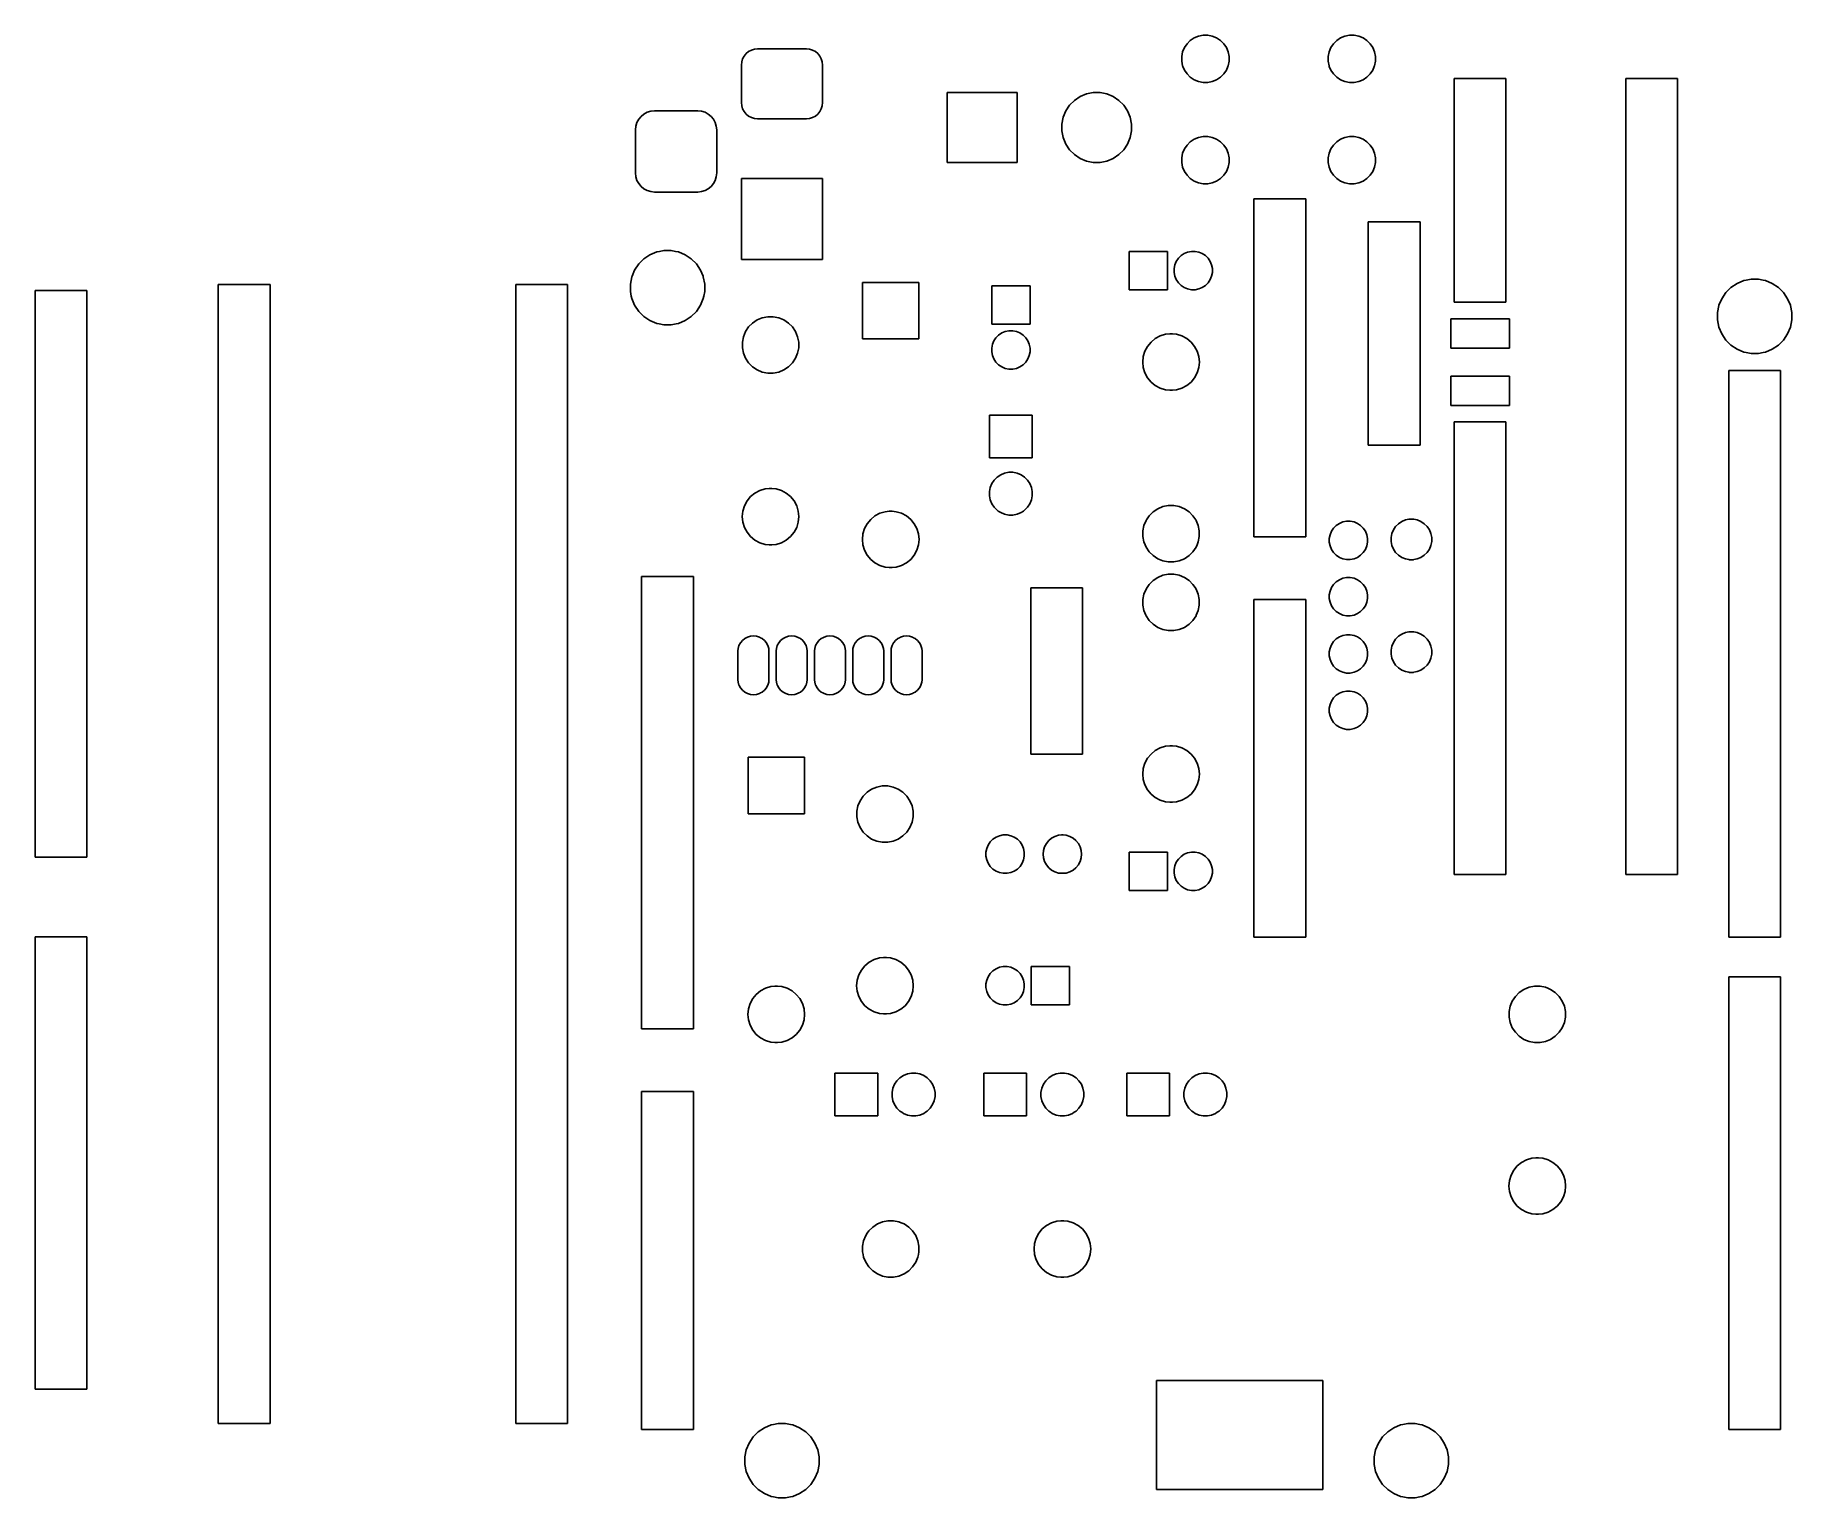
# Model space of a CAD drawing. Extents: x 42 to 120, y -106.6 to -41.6.
import ezdxf

# ---------------------------------------------------------------- set-up
doc = ezdxf.new("R2010")
doc.units = 0
doc.header["$MEASUREMENT"] = 0
doc.layers.add('BLACK', color=7, linetype='CONTINUOUS')

msp = doc.modelspace()

# ---------------------------------------------------------------- linework, layer by layer
at = {"layer": 'BLACK', "linetype": 'CONTINUOUS'}
for p, q in [((93.0486, -42.1742), (93.1636, -42.002)), ((93.1636, -42.002), (93.31, -41.8556)), ((93.31, -41.8556), (93.4822, -41.7406)), ((93.4822, -41.7406), (93.6734, -41.6614)), ((93.4822, -41.7406), (93.4822, -41.7406)), ((93.6734, -41.6614), (93.8765, -41.621)), ((93.8765, -41.621), (94.0835, -41.621)), ((94.0835, -41.621), (94.2866, -41.6614)), ((94.2866, -41.6614), (94.4778, -41.7406)), ((94.4778, -41.7406), (94.4778, -41.7406)), ((94.4778, -41.7406), (94.65, -41.8556)), ((94.65, -41.8556), (94.7964, -42.002)), ((94.7964, -42.002), (94.9114, -42.1742)), ((99.5486, -42.1742), (99.6636, -42.002)), ((99.6636, -42.002), (99.81, -41.8556)), ((99.81, -41.8556), (99.9822, -41.7406)), ((99.9822, -41.7406), (100.173, -41.6614)), ((99.9822, -41.7406), (99.9822, -41.7406)), ((100.173, -41.6614), (100.376, -41.621)), ((100.376, -41.621), (100.584, -41.621)), ((100.584, -41.621), (100.787, -41.6614)), ((100.787, -41.6614), (100.978, -41.7406)), ((100.978, -41.7406), (100.978, -41.7406)), ((100.978, -41.7406), (101.15, -41.8556)), ((101.15, -41.8556), (101.296, -42.002)), ((101.296, -42.002), (101.411, -42.1742)), ((73.383, -42.9521), (73.3973, -42.807)), ((73.3973, -42.807), (73.4378, -42.6734)), ((73.4378, -42.6734), (73.5037, -42.5502)), ((73.5037, -42.5502), (73.5923, -42.4423)), ((73.5923, -42.4423), (73.7002, -42.3537)), ((73.7002, -42.3537), (73.8234, -42.2878)), ((73.8234, -42.2878), (73.957, -42.2473)), ((73.957, -42.2473), (74.1021, -42.233)), ((74.1021, -42.233), (76.2659, -42.233)), ((76.2659, -42.233), (76.411, -42.2473)), ((76.411, -42.2473), (76.5446, -42.2878)), ((76.5446, -42.2878), (76.6678, -42.3537)), ((76.6678, -42.3537), (76.7757, -42.4423)), ((76.7757, -42.4423), (76.8643, -42.5502)), ((76.8643, -42.5502), (76.9302, -42.6734)), ((76.9302, -42.6734), (76.9707, -42.807)), ((76.9707, -42.807), (76.985, -42.9521)), ((92.929, -42.5685), (92.9694, -42.3654)), ((92.929, -42.7755), (92.929, -42.5685)), ((92.9694, -42.9786), (92.929, -42.7755)), ((92.9694, -42.3654), (93.0486, -42.1742)), ((94.9114, -42.1742), (94.9906, -42.3654)), ((94.9906, -42.3654), (95.031, -42.5685)), ((95.031, -42.7755), (94.9906, -42.9786)), ((95.031, -42.5685), (95.031, -42.7755)), ((99.429, -42.5685), (99.4694, -42.3654)), ((99.429, -42.7755), (99.429, -42.5685)), ((99.4694, -42.9786), (99.429, -42.7755)), ((99.4694, -42.3654), (99.5486, -42.1742)), ((101.411, -42.1742), (101.491, -42.3654)), ((101.491, -42.3654), (101.531, -42.5685)), ((101.531, -42.7755), (101.491, -42.9786)), ((101.531, -42.5685), (101.531, -42.7755)), ((73.383, -44.6159), (73.383, -42.9521)), ((76.985, -42.9521), (76.985, -44.6159)), ((92.9818, -43.0085), (92.9694, -42.9786)), ((93.0486, -43.1698), (92.9818, -43.0085)), ((93.1636, -43.342), (93.0486, -43.1698)), ((93.31, -43.4884), (93.1636, -43.342)), ((93.4822, -43.6034), (93.31, -43.4884)), ((93.6734, -43.6826), (93.4822, -43.6034)), ((93.4822, -43.6034), (93.4822, -43.6034)), ((93.4822, -43.6034), (93.4822, -43.6034)), ((94.4778, -43.6034), (94.2866, -43.6826)), ((94.65, -43.4884), (94.4778, -43.6034)), ((94.4778, -43.6034), (94.4778, -43.6034)), ((94.4778, -43.6034), (94.4778, -43.6034)), ((94.7964, -43.342), (94.65, -43.4884)), ((94.9114, -43.1698), (94.7964, -43.342)), ((94.9782, -43.0085), (94.9114, -43.1698)), ((94.9906, -42.9786), (94.9782, -43.0085)), ((99.4818, -43.0085), (99.4694, -42.9786)), ((99.5486, -43.1698), (99.4818, -43.0085)), ((99.6636, -43.342), (99.5486, -43.1698)), ((99.81, -43.4884), (99.6636, -43.342)), ((99.9822, -43.6034), (99.81, -43.4884)), ((100.173, -43.6826), (99.9822, -43.6034)), ((99.9822, -43.6034), (99.9822, -43.6034)), ((99.9822, -43.6034), (99.9822, -43.6034)), ((100.978, -43.6034), (100.787, -43.6826)), ((101.15, -43.4884), (100.978, -43.6034)), ((100.978, -43.6034), (100.978, -43.6034)), ((100.978, -43.6034), (100.978, -43.6034)), ((101.296, -43.342), (101.15, -43.4884)), ((101.411, -43.1698), (101.296, -43.342)), ((101.478, -43.0085), (101.411, -43.1698)), ((101.491, -42.9786), (101.478, -43.0085)), ((105.021, -53.475), (105.021, -43.553)), ((105.021, -43.553), (107.323, -43.553)), ((107.323, -43.553), (107.323, -53.475)), ((112.641, -78.875), (112.641, -43.553)), ((112.641, -43.553), (114.943, -43.553)), ((114.943, -43.553), (114.943, -78.875)), ((82.523, -47.271), (82.523, -44.169)), ((82.523, -44.169), (85.625, -44.169)), ((85.625, -44.169), (85.625, -47.271)), ((88.1653, -44.5153), (88.4193, -44.3455)), ((88.4193, -44.3455), (88.7016, -44.2286)), ((88.7016, -44.2286), (88.8514, -44.1988)), ((88.8514, -44.1988), (89.0012, -44.169)), ((89.0012, -44.169), (89.3068, -44.169)), ((89.3068, -44.169), (89.4566, -44.1988)), ((89.4566, -44.1988), (89.6064, -44.2286)), ((89.6064, -44.2286), (89.8887, -44.3455)), ((89.8887, -44.3455), (90.1427, -44.5153)), ((93.8765, -43.723), (93.6734, -43.6826)), ((94.0835, -43.723), (93.8765, -43.723)), ((94.2866, -43.6826), (94.0835, -43.723)), ((100.376, -43.723), (100.173, -43.6826)), ((100.584, -43.723), (100.376, -43.723)), ((100.787, -43.6826), (100.584, -43.723)), ((68.8247, -45.3558), (68.9289, -45.2289)), ((68.9289, -45.2289), (69.0558, -45.1247)), ((69.0558, -45.1247), (69.2005, -45.0473)), ((69.2005, -45.0473), (69.3576, -44.9997)), ((69.3576, -44.9997), (69.5271, -44.983)), ((69.5271, -44.983), (71.4409, -44.983)), ((71.4409, -44.983), (71.6104, -44.9997)), ((71.6104, -44.9997), (71.7675, -45.0473)), ((71.7675, -45.0473), (71.9122, -45.1247)), ((71.9122, -45.1247), (72.0391, -45.2289)), ((72.0391, -45.2289), (72.1433, -45.3558)), ((73.3973, -44.761), (73.383, -44.6159)), ((73.4378, -44.8946), (73.3973, -44.761)), ((73.5037, -45.0178), (73.4378, -44.8946)), ((73.5923, -45.1257), (73.5037, -45.0178)), ((73.7002, -45.2143), (73.5923, -45.1257)), ((73.8234, -45.2802), (73.7002, -45.2143)), ((76.6678, -45.2143), (76.5446, -45.2802)), ((76.7757, -45.1257), (76.6678, -45.2143)), ((76.8643, -45.0178), (76.7757, -45.1257)), ((76.9302, -44.8946), (76.8643, -45.0178)), ((76.9707, -44.761), (76.9302, -44.8946)), ((76.985, -44.6159), (76.9707, -44.761)), ((87.6626, -45.2676), (87.7795, -44.9853)), ((87.7795, -44.9853), (87.9493, -44.7313)), ((87.9493, -44.7313), (88.1653, -44.5153)), ((90.1427, -44.5153), (90.3587, -44.7313)), ((90.3587, -44.7313), (90.5285, -44.9853)), ((90.5285, -44.9853), (90.6454, -45.2676)), ((68.683, -45.8271), (68.6997, -45.6576)), ((68.683, -47.7409), (68.683, -45.8271)), ((68.6997, -45.6576), (68.7473, -45.5005)), ((68.7473, -45.5005), (68.8247, -45.3558)), ((72.1433, -45.3558), (72.2207, -45.5005)), ((72.2207, -45.5005), (72.2683, -45.6576)), ((72.2683, -45.6576), (72.285, -45.8271)), ((72.285, -45.8271), (72.285, -47.7409)), ((73.957, -45.3207), (73.8234, -45.2802)), ((74.1021, -45.335), (73.957, -45.3207)), ((76.2659, -45.335), (74.1021, -45.335)), ((76.411, -45.3207), (76.2659, -45.335)), ((76.5446, -45.2802), (76.411, -45.3207)), ((87.603, -45.5672), (87.6626, -45.2676)), ((87.603, -45.8728), (87.603, -45.5672)), ((87.6626, -46.1724), (87.603, -45.8728)), ((90.6454, -45.2676), (90.705, -45.5672)), ((90.705, -45.8728), (90.6454, -46.1724)), ((90.705, -45.5672), (90.705, -45.8728)), ((87.7795, -46.4547), (87.6626, -46.1724)), ((87.9493, -46.7087), (87.7795, -46.4547)), ((88.1653, -46.9247), (87.9493, -46.7087)), ((90.3587, -46.7087), (90.1427, -46.9247)), ((90.5285, -46.4547), (90.3587, -46.7087)), ((90.6454, -46.1724), (90.5285, -46.4547)), ((92.9694, -46.8654), (93.0486, -46.6742)), ((93.0486, -46.6742), (93.1636, -46.502)), ((93.1636, -46.502), (93.31, -46.3556)), ((93.31, -46.3556), (93.4822, -46.2406)), ((93.4822, -46.2406), (93.6734, -46.1614)), ((93.4822, -46.2406), (93.4822, -46.2406)), ((93.6734, -46.1614), (93.8765, -46.121)), ((93.8765, -46.121), (94.0835, -46.121)), ((94.0835, -46.121), (94.2866, -46.1614)), ((94.2866, -46.1614), (94.4778, -46.2406)), ((94.4778, -46.2406), (94.4778, -46.2406)), ((94.4778, -46.2406), (94.65, -46.3556)), ((94.65, -46.3556), (94.7964, -46.502)), ((94.7964, -46.502), (94.9114, -46.6742)), ((94.9114, -46.6742), (94.9906, -46.8654)), ((99.4694, -46.8654), (99.5486, -46.6742)), ((99.5486, -46.6742), (99.6636, -46.502)), ((99.6636, -46.502), (99.81, -46.3556)), ((99.81, -46.3556), (99.9822, -46.2406)), ((99.9822, -46.2406), (100.173, -46.1614)), ((99.9822, -46.2406), (99.9822, -46.2406)), ((100.173, -46.1614), (100.376, -46.121)), ((100.376, -46.121), (100.584, -46.121)), ((100.584, -46.121), (100.787, -46.1614)), ((100.787, -46.1614), (100.978, -46.2406)), ((100.978, -46.2406), (100.978, -46.2406)), ((100.978, -46.2406), (101.15, -46.3556)), ((101.15, -46.3556), (101.296, -46.502)), ((101.296, -46.502), (101.411, -46.6742)), ((101.411, -46.6742), (101.491, -46.8654)), ((85.625, -47.271), (82.523, -47.271)), ((88.4193, -47.0945), (88.1653, -46.9247)), ((88.7016, -47.2114), (88.4193, -47.0945)), ((88.8514, -47.2412), (88.7016, -47.2114)), ((89.0012, -47.271), (88.8514, -47.2412)), ((89.3068, -47.271), (89.0012, -47.271)), ((89.4566, -47.2412), (89.3068, -47.271)), ((89.6064, -47.2114), (89.4566, -47.2412)), ((89.8887, -47.0945), (89.6064, -47.2114)), ((90.1427, -46.9247), (89.8887, -47.0945)), ((92.929, -47.0685), (92.9694, -46.8654)), ((92.929, -47.2755), (92.929, -47.0685)), ((92.9694, -47.4786), (92.929, -47.2755)), ((93.0486, -47.6698), (92.9694, -47.4786)), ((94.9906, -47.4786), (94.9114, -47.6698)), ((94.9906, -46.8654), (95.031, -47.0685)), ((95.031, -47.2755), (94.9906, -47.4786)), ((95.031, -47.0685), (95.031, -47.2755)), ((99.429, -47.0685), (99.4694, -46.8654)), ((99.429, -47.2755), (99.429, -47.0685)), ((99.4694, -47.4786), (99.429, -47.2755)), ((99.5486, -47.6698), (99.4694, -47.4786)), ((101.491, -47.4786), (101.411, -47.6698)), ((101.491, -46.8654), (101.531, -47.0685)), ((101.531, -47.2755), (101.491, -47.4786)), ((101.531, -47.0685), (101.531, -47.2755)), ((68.6997, -47.9104), (68.683, -47.7409)), ((68.7473, -48.0675), (68.6997, -47.9104)), ((68.8247, -48.2122), (68.7473, -48.0675)), ((68.9289, -48.3391), (68.8247, -48.2122)), ((69.0558, -48.4433), (68.9289, -48.3391)), ((72.0391, -48.3391), (71.9122, -48.4433)), ((72.1433, -48.2122), (72.0391, -48.3391)), ((72.2207, -48.0675), (72.1433, -48.2122)), ((72.2683, -47.9104), (72.2207, -48.0675)), ((72.285, -47.7409), (72.2683, -47.9104)), ((73.383, -51.585), (73.383, -47.983)), ((73.383, -47.983), (76.985, -47.983)), ((76.985, -47.983), (76.985, -51.585)), ((93.1636, -47.842), (93.0486, -47.6698)), ((93.0486, -47.6698), (93.0486, -47.6698)), ((93.31, -47.9884), (93.1636, -47.842)), ((93.4822, -48.1034), (93.31, -47.9884)), ((93.6734, -48.1826), (93.4822, -48.1034)), ((93.4822, -48.1034), (93.4822, -48.1034)), ((93.4822, -48.1034), (93.4822, -48.1034)), ((93.8765, -48.223), (93.6734, -48.1826)), ((94.0835, -48.223), (93.8765, -48.223)), ((94.2866, -48.1826), (94.0835, -48.223)), ((94.4778, -48.1034), (94.2866, -48.1826)), ((94.65, -47.9884), (94.4778, -48.1034)), ((94.4778, -48.1034), (94.4778, -48.1034)), ((94.4778, -48.1034), (94.4778, -48.1034)), ((94.7964, -47.842), (94.65, -47.9884)), ((94.9114, -47.6698), (94.7964, -47.842)), ((94.9114, -47.6698), (94.9114, -47.6698)), ((99.6636, -47.842), (99.5486, -47.6698)), ((99.5486, -47.6698), (99.5486, -47.6698)), ((99.81, -47.9884), (99.6636, -47.842)), ((99.9822, -48.1034), (99.81, -47.9884)), ((100.173, -48.1826), (99.9822, -48.1034)), ((99.9822, -48.1034), (99.9822, -48.1034)), ((99.9822, -48.1034), (99.9822, -48.1034)), ((100.376, -48.223), (100.173, -48.1826)), ((100.584, -48.223), (100.376, -48.223)), ((100.787, -48.1826), (100.584, -48.223)), ((100.978, -48.1034), (100.787, -48.1826)), ((101.15, -47.9884), (100.978, -48.1034)), ((100.978, -48.1034), (100.978, -48.1034)), ((100.978, -48.1034), (100.978, -48.1034)), ((101.296, -47.842), (101.15, -47.9884)), ((101.411, -47.6698), (101.296, -47.842)), ((101.411, -47.6698), (101.411, -47.6698)), ((69.2005, -48.5207), (69.0558, -48.4433)), ((69.3576, -48.5683), (69.2005, -48.5207)), ((69.5271, -48.585), (69.3576, -48.5683)), ((71.4409, -48.585), (69.5271, -48.585)), ((71.6104, -48.5683), (71.4409, -48.585)), ((71.7675, -48.5207), (71.6104, -48.5683)), ((71.9122, -48.4433), (71.7675, -48.5207)), ((96.131, -63.889), (96.131, -48.887)), ((96.131, -48.887), (98.433, -48.887)), ((98.433, -48.887), (98.433, -63.889)), ((101.211, -59.825), (101.211, -49.903)), ((101.211, -49.903), (103.513, -49.903)), ((103.513, -49.903), (103.513, -59.825)), ((69.0515, -51.5496), (69.322, -51.3689)), ((69.322, -51.3689), (69.6224, -51.2444)), ((69.6224, -51.2444), (69.7504, -51.219)), ((69.7504, -51.219), (69.9414, -51.181)), ((69.9414, -51.181), (70.2666, -51.181)), ((70.2666, -51.181), (70.4576, -51.219)), ((70.4576, -51.219), (70.5856, -51.2444)), ((70.5856, -51.2444), (70.886, -51.3689)), ((70.886, -51.3689), (71.1565, -51.5496)), ((90.589, -52.921), (90.589, -51.219)), ((90.589, -51.219), (92.291, -51.219)), ((92.291, -51.219), (92.291, -52.921)), ((92.779, -51.5275), (92.8975, -51.409)), ((92.8975, -51.409), (93.0369, -51.3159)), ((93.0369, -51.3159), (93.1918, -51.2517)), ((93.1918, -51.2517), (93.3562, -51.219)), ((93.3562, -51.219), (93.5238, -51.219)), ((93.5238, -51.219), (93.6882, -51.2517)), ((93.6882, -51.2517), (93.8431, -51.3159)), ((93.8431, -51.3159), (93.9825, -51.409)), ((93.9825, -51.409), (94.101, -51.5275)), ((68.5298, -52.3182), (68.6409, -52.05)), ((68.6409, -52.05), (68.8216, -51.7795)), ((68.8216, -51.7795), (69.0515, -51.5496)), ((71.1565, -51.5496), (71.3864, -51.7795)), ((71.3864, -51.7795), (71.5671, -52.05)), ((71.5671, -52.05), (71.6782, -52.3182)), ((76.985, -51.585), (73.383, -51.585)), ((92.589, -51.9862), (92.6217, -51.8218)), ((92.589, -52.1538), (92.589, -51.9862)), ((92.6217, -52.3182), (92.589, -52.1538)), ((92.6217, -51.8218), (92.6859, -51.6669)), ((92.6859, -51.6669), (92.779, -51.5275)), ((94.101, -51.5275), (94.1941, -51.6669)), ((94.1941, -51.6669), (94.2583, -51.8218)), ((94.2583, -51.8218), (94.291, -51.9862)), ((94.291, -52.1538), (94.2583, -52.3182)), ((94.291, -51.9862), (94.291, -52.1538)), ((42.029, -78.113), (42.029, -52.951)), ((42.029, -52.951), (44.331, -52.951)), ((44.331, -52.951), (44.331, -78.113)), ((50.157, -103.259), (50.157, -52.697)), ((50.157, -52.697), (52.459, -52.697)), ((52.459, -52.697), (52.459, -103.259)), ((63.365, -103.259), (63.365, -52.697)), ((63.365, -52.697), (65.667, -52.697)), ((65.667, -52.697), (65.667, -103.259)), ((68.453, -52.6694), (68.5164, -52.3504)), ((68.453, -52.9946), (68.453, -52.6694)), ((68.4953, -53.2073), (68.453, -52.9946)), ((68.5164, -52.3504), (68.5298, -52.3182)), ((71.6782, -52.3182), (71.6916, -52.3504)), ((71.6916, -52.3504), (71.755, -52.6694)), ((71.755, -52.9946), (71.7127, -53.2073)), ((71.755, -52.6694), (71.755, -52.9946)), ((78.759, -55.099), (78.759, -52.597)), ((78.759, -52.597), (81.261, -52.597)), ((81.261, -52.597), (81.261, -55.099)), ((84.493, -54.445), (84.493, -52.743)), ((84.493, -52.743), (86.195, -52.743)), ((86.195, -52.743), (86.195, -54.445)), ((92.291, -52.921), (90.589, -52.921)), ((92.6859, -52.4731), (92.6217, -52.3182)), ((92.779, -52.6125), (92.6859, -52.4731)), ((92.8975, -52.731), (92.779, -52.6125)), ((93.0369, -52.8241), (92.8975, -52.731)), ((93.1918, -52.8883), (93.0369, -52.8241)), ((93.3562, -52.921), (93.1918, -52.8883)), ((93.5238, -52.921), (93.3562, -52.921)), ((93.6882, -52.8883), (93.5238, -52.921)), ((93.8431, -52.8241), (93.6882, -52.8883)), ((93.9825, -52.731), (93.8431, -52.8241)), ((94.101, -52.6125), (93.9825, -52.731)), ((94.1941, -52.4731), (94.101, -52.6125)), ((94.2583, -52.3182), (94.1941, -52.4731)), ((117.082, -53.0495), (117.312, -52.8196)), ((117.312, -52.8196), (117.582, -52.6389)), ((117.582, -52.6389), (117.882, -52.5144)), ((117.882, -52.5144), (117.989, -52.4933)), ((117.989, -52.4933), (118.201, -52.451)), ((118.201, -52.451), (118.527, -52.451)), ((118.527, -52.451), (118.739, -52.4933)), ((118.739, -52.4933), (118.846, -52.5144)), ((118.846, -52.5144), (119.146, -52.6389)), ((119.146, -52.6389), (119.416, -52.8196)), ((119.416, -52.8196), (119.646, -53.0495)), ((68.5164, -53.3136), (68.4953, -53.2073)), ((68.6409, -53.614), (68.5164, -53.3136)), ((68.8216, -53.8845), (68.6409, -53.614)), ((71.5671, -53.614), (71.3864, -53.8845)), ((71.6916, -53.3136), (71.5671, -53.614)), ((71.7127, -53.2073), (71.6916, -53.3136)), ((107.323, -53.475), (105.021, -53.475)), ((116.713, -53.9394), (116.776, -53.6204)), ((116.776, -53.6204), (116.779, -53.614)), ((116.779, -53.614), (116.901, -53.32)), ((116.901, -53.32), (117.082, -53.0495)), ((119.646, -53.0495), (119.827, -53.32)), ((119.827, -53.32), (119.949, -53.614)), ((119.949, -53.614), (119.952, -53.6204)), ((119.952, -53.6204), (120.015, -53.9394)), ((69.0515, -54.1144), (68.8216, -53.8845)), ((69.322, -54.2951), (69.0515, -54.1144)), ((69.6224, -54.4196), (69.322, -54.2951)), ((69.7287, -54.4407), (69.6224, -54.4196)), ((69.9414, -54.483), (69.7287, -54.4407)), ((70.2666, -54.483), (69.9414, -54.483)), ((70.4793, -54.4407), (70.2666, -54.483)), ((70.5856, -54.4196), (70.4793, -54.4407)), ((70.886, -54.2951), (70.5856, -54.4196)), ((71.1565, -54.1144), (70.886, -54.2951)), ((71.3864, -53.8845), (71.1565, -54.1144)), ((73.5674, -54.7794), (73.7043, -54.5745)), ((73.7043, -54.5745), (73.8785, -54.4003)), ((73.8785, -54.4003), (74.0834, -54.2634)), ((74.0834, -54.2634), (74.3111, -54.1691)), ((74.3111, -54.1691), (74.5528, -54.121)), ((74.5528, -54.121), (74.7992, -54.121)), ((74.7992, -54.121), (75.0409, -54.1691)), ((75.0409, -54.1691), (75.2686, -54.2634)), ((75.2686, -54.2634), (75.4735, -54.4003)), ((75.4735, -54.4003), (75.6477, -54.5745)), ((75.6477, -54.5745), (75.7846, -54.7794)), ((86.195, -54.445), (84.493, -54.445)), ((104.871, -55.515), (104.871, -54.213)), ((104.871, -54.213), (107.473, -54.213)), ((107.473, -54.213), (107.473, -55.515)), ((116.713, -54.2646), (116.713, -53.9394)), ((116.744, -54.4196), (116.713, -54.2646)), ((116.776, -54.5836), (116.744, -54.4196)), ((116.901, -54.884), (116.776, -54.5836)), ((119.952, -54.5836), (119.827, -54.884)), ((119.984, -54.4196), (119.952, -54.5836)), ((120.015, -54.2646), (119.984, -54.4196)), ((120.015, -53.9394), (120.015, -54.2646)), ((73.425, -55.2488), (73.4731, -55.0071)), ((73.425, -55.4952), (73.425, -55.2488)), ((73.4731, -55.0071), (73.5674, -54.7794)), ((73.5674, -54.7794), (73.5674, -54.7794)), ((75.7846, -54.7794), (75.7846, -54.7794)), ((75.7846, -54.7794), (75.8789, -55.0071)), ((75.8789, -55.0071), (75.927, -55.2488)), ((75.927, -55.2488), (75.927, -55.4952)), ((81.261, -55.099), (78.759, -55.099)), ((84.493, -55.5102), (84.5257, -55.3458)), ((84.5257, -55.3458), (84.5899, -55.1909)), ((84.5899, -55.1909), (84.683, -55.0515)), ((84.683, -55.0515), (84.8015, -54.933)), ((84.8015, -54.933), (84.9409, -54.8399)), ((84.9409, -54.8399), (85.0958, -54.7757)), ((85.0958, -54.7757), (85.2602, -54.743)), ((85.2602, -54.743), (85.4278, -54.743)), ((85.4278, -54.743), (85.5922, -54.7757)), ((85.5922, -54.7757), (85.7471, -54.8399)), ((85.7471, -54.8399), (85.8865, -54.933)), ((85.8865, -54.933), (86.005, -55.0515)), ((86.005, -55.0515), (86.0981, -55.1909)), ((86.0981, -55.1909), (86.1623, -55.3458)), ((86.1623, -55.3458), (86.195, -55.5102)), ((91.4108, -55.4356), (91.5671, -55.2451)), ((91.5671, -55.2451), (91.7576, -55.0888)), ((91.7576, -55.0888), (91.9749, -54.9726)), ((91.9749, -54.9726), (92.2108, -54.9011)), ((92.2108, -54.9011), (92.3945, -54.883)), ((92.3945, -54.883), (92.5175, -54.883)), ((92.5175, -54.883), (92.7012, -54.9011)), ((92.7012, -54.9011), (92.9371, -54.9726)), ((92.9371, -54.9726), (93.1544, -55.0888)), ((93.1544, -55.0888), (93.3449, -55.2451)), ((93.3449, -55.2451), (93.5012, -55.4356)), ((117.082, -55.1545), (116.901, -54.884)), ((117.312, -55.3844), (117.082, -55.1545)), ((119.646, -55.1545), (119.416, -55.3844)), ((119.827, -54.884), (119.646, -55.1545)), ((73.4731, -55.7369), (73.425, -55.4952)), ((73.536, -55.8888), (73.4731, -55.7369)), ((73.5674, -55.9646), (73.536, -55.8888)), ((73.7043, -56.1695), (73.5674, -55.9646)), ((75.7846, -55.9646), (75.6477, -56.1695)), ((75.816, -55.8888), (75.7846, -55.9646)), ((75.8789, -55.7369), (75.816, -55.8888)), ((75.927, -55.4952), (75.8789, -55.7369)), ((84.493, -55.6778), (84.493, -55.5102)), ((84.5257, -55.8422), (84.493, -55.6778)), ((84.5899, -55.9971), (84.5257, -55.8422)), ((84.683, -56.1365), (84.5899, -55.9971)), ((84.8015, -56.255), (84.683, -56.1365)), ((86.005, -56.1365), (85.8865, -56.255)), ((86.0981, -55.9971), (86.005, -56.1365)), ((86.1623, -55.8422), (86.0981, -55.9971)), ((86.195, -55.6778), (86.1623, -55.8422)), ((86.195, -55.5102), (86.195, -55.6778)), ((91.1989, -56.134), (91.2231, -55.8888)), ((91.2231, -56.3792), (91.1989, -56.134)), ((91.2231, -55.8888), (91.2946, -55.6529)), ((91.2946, -55.6529), (91.4108, -55.4356)), ((93.5012, -55.4356), (93.6174, -55.6529)), ((93.6174, -55.6529), (93.6889, -55.8888)), ((93.6889, -55.8888), (93.7131, -56.134)), ((93.7131, -56.134), (93.6889, -56.3792)), ((107.473, -55.515), (104.871, -55.515)), ((117.582, -55.5651), (117.312, -55.3844)), ((117.882, -55.6896), (117.582, -55.5651)), ((117.989, -55.7107), (117.882, -55.6896)), ((118.201, -55.753), (117.989, -55.7107)), ((118.527, -55.753), (118.201, -55.753)), ((118.739, -55.7107), (118.527, -55.753)), ((118.846, -55.6896), (118.739, -55.7107)), ((119.146, -55.5651), (118.846, -55.6896)), ((119.416, -55.3844), (119.146, -55.5651)), ((73.8785, -56.3437), (73.7043, -56.1695)), ((74.0834, -56.4806), (73.8785, -56.3437)), ((74.3111, -56.5749), (74.0834, -56.4806)), ((74.0834, -56.4806), (74.0834, -56.4806)), ((74.0834, -56.4806), (74.0834, -56.4806)), ((74.5528, -56.623), (74.3111, -56.5749)), ((74.7992, -56.623), (74.5528, -56.623)), ((75.0409, -56.5749), (74.7992, -56.623)), ((75.2686, -56.4806), (75.0409, -56.5749)), ((75.4735, -56.3437), (75.2686, -56.4806)), ((75.2686, -56.4806), (75.2686, -56.4806)), ((75.2686, -56.4806), (75.2686, -56.4806)), ((75.6477, -56.1695), (75.4735, -56.3437)), ((84.9409, -56.3481), (84.8015, -56.255)), ((85.0958, -56.4123), (84.9409, -56.3481)), ((85.2602, -56.445), (85.0958, -56.4123)), ((85.4278, -56.445), (85.2602, -56.445)), ((85.5922, -56.4123), (85.4278, -56.445)), ((85.7471, -56.3481), (85.5922, -56.4123)), ((85.8865, -56.255), (85.7471, -56.3481)), ((91.2946, -56.6151), (91.2231, -56.3792)), ((91.4108, -56.8324), (91.2946, -56.6151)), ((91.5671, -57.0229), (91.4108, -56.8324)), ((93.5012, -56.8324), (93.3449, -57.0229)), ((93.6174, -56.6151), (93.5012, -56.8324)), ((93.6889, -56.3792), (93.6174, -56.6151)), ((104.871, -58.055), (104.871, -56.753)), ((104.871, -56.753), (107.473, -56.753)), ((107.473, -56.753), (107.473, -58.055)), ((117.213, -81.669), (117.213, -56.507)), ((117.213, -56.507), (119.515, -56.507)), ((119.515, -56.507), (119.515, -81.669)), ((91.7576, -57.1792), (91.5671, -57.0229)), ((91.9749, -57.2954), (91.7576, -57.1792)), ((92.2108, -57.3669), (91.9749, -57.2954)), ((92.3945, -57.385), (92.2108, -57.3669)), ((92.5175, -57.385), (92.3945, -57.385)), ((92.7012, -57.3669), (92.5175, -57.385)), ((92.9371, -57.2954), (92.7012, -57.3669)), ((93.1544, -57.1792), (92.9371, -57.2954)), ((93.3449, -57.0229), (93.1544, -57.1792)), ((84.393, -60.387), (84.393, -58.485)), ((84.393, -58.485), (86.295, -58.485)), ((86.295, -58.485), (86.295, -60.387)), ((107.473, -58.055), (104.871, -58.055)), ((105.021, -78.875), (105.021, -58.793)), ((105.021, -58.793), (107.323, -58.793)), ((107.323, -58.793), (107.323, -78.875)), ((103.513, -59.825), (101.211, -59.825)), ((86.295, -60.387), (84.393, -60.387)), ((84.4295, -61.6986), (84.5012, -61.5255)), ((84.5012, -61.5255), (84.6053, -61.3698)), ((84.6053, -61.3698), (84.7378, -61.2373)), ((84.6053, -61.3698), (84.6053, -61.3698)), ((84.7378, -61.2373), (84.8935, -61.1332)), ((84.8935, -61.1332), (85.0666, -61.0615)), ((84.8935, -61.1332), (84.8935, -61.1332)), ((85.0666, -61.0615), (85.2503, -61.025)), ((85.2503, -61.025), (85.4377, -61.025)), ((85.4377, -61.025), (85.6214, -61.0615)), ((85.6214, -61.0615), (85.7945, -61.1332)), ((85.7945, -61.1332), (85.7945, -61.1332)), ((85.7945, -61.1332), (85.9502, -61.2373)), ((85.9502, -61.2373), (86.0827, -61.3698)), ((86.0827, -61.3698), (86.0827, -61.3698)), ((86.0827, -61.3698), (86.1868, -61.5255)), ((86.1868, -61.5255), (86.2585, -61.6986)), ((73.5146, -62.5109), (73.6308, -62.2936)), ((73.6308, -62.2936), (73.7871, -62.1031)), ((73.7871, -62.1031), (73.9776, -61.9468)), ((73.9776, -61.9468), (74.1949, -61.8306)), ((74.1949, -61.8306), (74.4308, -61.7591)), ((74.4308, -61.7591), (74.6145, -61.741)), ((74.6145, -61.741), (74.7375, -61.741)), ((74.7375, -61.741), (74.9212, -61.7591)), ((74.9212, -61.7591), (75.1571, -61.8306)), ((75.1571, -61.8306), (75.3744, -61.9468)), ((75.3744, -61.9468), (75.5649, -62.1031)), ((75.5649, -62.1031), (75.7212, -62.2936)), ((75.7212, -62.2936), (75.8374, -62.5109)), ((84.393, -61.8823), (84.4295, -61.6986)), ((84.393, -62.0697), (84.393, -61.8823)), ((84.4295, -62.2534), (84.393, -62.0697)), ((84.5012, -62.4265), (84.4295, -62.2534)), ((86.2585, -62.2534), (86.1868, -62.4265)), ((86.2585, -61.6986), (86.295, -61.8823)), ((86.295, -62.0697), (86.2585, -62.2534)), ((86.295, -61.8823), (86.295, -62.0697)), ((73.4189, -62.992), (73.4431, -62.7468)), ((73.4431, -63.2372), (73.4189, -62.992)), ((73.4431, -62.7468), (73.5146, -62.5109)), ((75.8374, -62.5109), (75.9089, -62.7468)), ((75.9089, -62.7468), (75.9331, -62.992)), ((75.9331, -62.992), (75.9089, -63.2372)), ((78.9648, -63.3096), (79.1211, -63.1191)), ((79.1211, -63.1191), (79.3116, -62.9628)), ((79.3116, -62.9628), (79.5289, -62.8466)), ((79.5289, -62.8466), (79.7648, -62.7751)), ((79.7648, -62.7751), (79.9485, -62.757)), ((79.9485, -62.757), (80.0715, -62.757)), ((80.0715, -62.757), (80.2552, -62.7751)), ((80.2552, -62.7751), (80.4911, -62.8466)), ((80.4911, -62.8466), (80.7084, -62.9628)), ((80.7084, -62.9628), (80.8989, -63.1191)), ((80.8989, -63.1191), (81.0552, -63.3096)), ((84.6053, -62.5822), (84.5012, -62.4265)), ((84.5012, -62.4265), (84.5012, -62.4265)), ((84.7378, -62.7147), (84.6053, -62.5822)), ((84.7858, -62.7468), (84.7378, -62.7147)), ((84.8935, -62.8188), (84.7858, -62.7468)), ((85.0666, -62.8905), (84.8935, -62.8188)), ((85.2503, -62.927), (85.0666, -62.8905)), ((85.4377, -62.927), (85.2503, -62.927)), ((85.6214, -62.8905), (85.4377, -62.927)), ((85.7945, -62.8188), (85.6214, -62.8905)), ((85.9022, -62.7468), (85.7945, -62.8188)), ((85.9502, -62.7147), (85.9022, -62.7468)), ((86.0827, -62.5822), (85.9502, -62.7147)), ((86.1868, -62.4265), (86.0827, -62.5822)), ((86.1868, -62.4265), (86.1868, -62.4265)), ((91.2531, -63.3891), (91.3474, -63.1614)), ((91.3474, -63.1614), (91.3606, -63.1416)), ((91.3606, -63.1416), (91.4843, -62.9565)), ((91.4843, -62.9565), (91.6585, -62.7823)), ((91.6585, -62.7823), (91.8634, -62.6454)), ((91.8634, -62.6454), (92.0911, -62.5511)), ((92.0911, -62.5511), (92.3328, -62.503)), ((92.3328, -62.503), (92.5792, -62.503)), ((92.5792, -62.503), (92.8209, -62.5511)), ((92.8209, -62.5511), (93.0486, -62.6454)), ((93.0486, -62.6454), (93.2535, -62.7823)), ((93.2535, -62.7823), (93.4277, -62.9565)), ((93.4277, -62.9565), (93.5514, -63.1416)), ((93.5514, -63.1416), (93.5646, -63.1614)), ((93.5646, -63.1614), (93.6589, -63.3891)), ((102.697, -63.2095), (102.861, -63.1416)), ((102.861, -63.1416), (103.015, -63.111)), ((103.015, -63.111), (103.035, -63.107)), ((103.035, -63.107), (103.213, -63.107)), ((103.213, -63.107), (103.233, -63.111)), ((103.233, -63.111), (103.387, -63.1416)), ((103.387, -63.1416), (103.551, -63.2095)), ((73.5146, -63.4731), (73.4431, -63.2372)), ((73.6308, -63.6904), (73.5146, -63.4731)), ((73.7871, -63.8809), (73.6308, -63.6904)), ((73.9776, -64.0372), (73.7871, -63.8809)), ((75.5649, -63.8809), (75.3744, -64.0372)), ((75.7212, -63.6904), (75.5649, -63.8809)), ((75.8374, -63.4731), (75.7212, -63.6904)), ((75.9089, -63.2372), (75.8374, -63.4731)), ((78.7529, -64.008), (78.7771, -63.7628)), ((78.7771, -63.7628), (78.8486, -63.5269)), ((78.8486, -63.5269), (78.9648, -63.3096)), ((81.0552, -63.3096), (81.1714, -63.5269)), ((81.1714, -63.5269), (81.2429, -63.7628)), ((81.2429, -63.7628), (81.2671, -64.008)), ((91.205, -63.6308), (91.2531, -63.3891)), ((91.205, -63.8772), (91.205, -63.6308)), ((91.2531, -64.1189), (91.205, -63.8772)), ((93.6589, -63.3891), (93.707, -63.6308)), ((93.707, -63.8772), (93.6589, -64.1189)), ((93.707, -63.6308), (93.707, -63.8772)), ((98.433, -63.889), (96.131, -63.889)), ((99.479, -63.9642), (99.5117, -63.7998)), ((99.5117, -63.7998), (99.5759, -63.6449)), ((99.5759, -63.6449), (99.669, -63.5055)), ((99.669, -63.5055), (99.7875, -63.387)), ((99.7875, -63.387), (99.9269, -63.2939)), ((99.9269, -63.2939), (100.082, -63.2297)), ((100.082, -63.2297), (100.246, -63.197)), ((100.246, -63.197), (100.414, -63.197)), ((100.414, -63.197), (100.578, -63.2297)), ((100.578, -63.2297), (100.733, -63.2939)), ((100.733, -63.2939), (100.872, -63.387)), ((100.872, -63.387), (100.991, -63.5055)), ((100.991, -63.5055), (101.084, -63.6449)), ((101.084, -63.6449), (101.148, -63.7998)), ((101.148, -63.7998), (101.181, -63.9642)), ((102.223, -63.9193), (102.258, -63.7452)), ((102.223, -64.0967), (102.223, -63.9193)), ((102.258, -63.7452), (102.326, -63.5812)), ((102.326, -63.5812), (102.424, -63.4336)), ((102.424, -63.4336), (102.55, -63.3081)), ((102.55, -63.3081), (102.697, -63.2095)), ((103.551, -63.2095), (103.698, -63.3081)), ((103.698, -63.3081), (103.824, -63.4336)), ((103.824, -63.4336), (103.922, -63.5812)), ((103.922, -63.5812), (103.99, -63.7452)), ((103.99, -63.7452), (104.025, -63.9193)), ((104.025, -63.9193), (104.025, -64.0967)), ((74.1949, -64.1534), (73.9776, -64.0372)), ((74.4308, -64.2249), (74.1949, -64.1534)), ((74.6145, -64.243), (74.4308, -64.2249)), ((74.7375, -64.243), (74.6145, -64.243)), ((74.9212, -64.2249), (74.7375, -64.243)), ((75.1571, -64.1534), (74.9212, -64.2249)), ((75.3744, -64.0372), (75.1571, -64.1534)), ((78.7771, -64.2532), (78.7529, -64.008)), ((78.8486, -64.4891), (78.7771, -64.2532)), ((78.9648, -64.7064), (78.8486, -64.4891)), ((79.1211, -64.8969), (78.9648, -64.7064)), ((81.0552, -64.7064), (80.8989, -64.8969)), ((81.1714, -64.4891), (81.0552, -64.7064)), ((81.2429, -64.2532), (81.1714, -64.4891)), ((81.2671, -64.008), (81.2429, -64.2532)), ((91.3045, -64.243), (91.2531, -64.1189)), ((91.3474, -64.3466), (91.3045, -64.243)), ((91.4843, -64.5515), (91.3474, -64.3466)), ((91.6585, -64.7257), (91.4843, -64.5515)), ((91.8634, -64.8626), (91.6585, -64.7257)), ((93.2535, -64.7257), (93.0486, -64.8626)), ((93.4277, -64.5515), (93.2535, -64.7257)), ((93.5646, -64.3466), (93.4277, -64.5515)), ((93.6075, -64.243), (93.5646, -64.3466)), ((93.6589, -64.1189), (93.6075, -64.243)), ((99.479, -64.1318), (99.479, -63.9642)), ((99.5117, -64.2962), (99.479, -64.1318)), ((99.5759, -64.4511), (99.5117, -64.2962)), ((99.669, -64.5905), (99.5759, -64.4511)), ((99.7875, -64.709), (99.669, -64.5905)), ((99.9269, -64.8021), (99.7875, -64.709)), ((100.872, -64.709), (100.733, -64.8021)), ((100.991, -64.5905), (100.872, -64.709)), ((101.084, -64.4511), (100.991, -64.5905)), ((101.148, -64.2962), (101.084, -64.4511)), ((101.181, -64.1318), (101.148, -64.2962)), ((101.181, -63.9642), (101.181, -64.1318)), ((102.258, -64.2708), (102.223, -64.0967)), ((102.326, -64.4348), (102.258, -64.2708)), ((102.424, -64.5824), (102.326, -64.4348)), ((102.55, -64.7079), (102.424, -64.5824)), ((102.697, -64.8065), (102.55, -64.7079)), ((103.698, -64.7079), (103.551, -64.8065)), ((103.824, -64.5824), (103.698, -64.7079)), ((103.922, -64.4348), (103.824, -64.5824)), ((103.99, -64.2708), (103.922, -64.4348)), ((104.025, -64.0967), (103.99, -64.2708)), ((79.3116, -65.0532), (79.1211, -64.8969)), ((79.5289, -65.1694), (79.3116, -65.0532)), ((79.7648, -65.2409), (79.5289, -65.1694)), ((79.9485, -65.259), (79.7648, -65.2409)), ((80.0715, -65.259), (79.9485, -65.259)), ((80.2552, -65.2409), (80.0715, -65.259)), ((80.4911, -65.1694), (80.2552, -65.2409)), ((80.7084, -65.0532), (80.4911, -65.1694)), ((80.8989, -64.8969), (80.7084, -65.0532)), ((92.0911, -64.9569), (91.8634, -64.8626)), ((91.8634, -64.8626), (91.8634, -64.8626)), ((91.8634, -64.8626), (91.8634, -64.8626)), ((92.3328, -65.005), (92.0911, -64.9569)), ((92.5792, -65.005), (92.3328, -65.005)), ((92.8209, -64.9569), (92.5792, -65.005)), ((93.0486, -64.8626), (92.8209, -64.9569)), ((93.0486, -64.8626), (93.0486, -64.8626)), ((93.0486, -64.8626), (93.0486, -64.8626)), ((100.082, -64.8663), (99.9269, -64.8021)), ((100.246, -64.899), (100.082, -64.8663)), ((100.414, -64.899), (100.246, -64.899)), ((100.578, -64.8663), (100.414, -64.899)), ((100.733, -64.8021), (100.578, -64.8663)), ((102.861, -64.8744), (102.697, -64.8065)), ((103.01, -64.9041), (102.861, -64.8744)), ((103.035, -64.909), (103.01, -64.9041)), ((103.213, -64.909), (103.035, -64.909)), ((103.238, -64.9041), (103.213, -64.909)), ((103.387, -64.8744), (103.238, -64.9041)), ((103.551, -64.8065), (103.387, -64.8744)), ((68.953, -85.733), (68.953, -65.651)), ((68.953, -65.651), (71.255, -65.651)), ((71.255, -65.651), (71.255, -85.733)), ((86.225, -73.541), (86.225, -66.159)), ((86.225, -66.159), (88.527, -66.159)), ((88.527, -66.159), (88.527, -73.541)), ((91.2531, -66.4371), (91.3474, -66.2094)), ((91.3474, -66.2094), (91.3905, -66.1449)), ((91.3905, -66.1449), (91.4843, -66.0045)), ((91.4843, -66.0045), (91.6585, -65.8303)), ((91.6585, -65.8303), (91.8634, -65.6934)), ((91.8634, -65.6934), (92.0911, -65.5991)), ((92.0911, -65.5991), (92.3328, -65.551)), ((92.3328, -65.551), (92.5792, -65.551)), ((92.5792, -65.551), (92.8209, -65.5991)), ((92.8209, -65.5991), (93.0486, -65.6934)), ((93.0486, -65.6934), (93.2535, -65.8303)), ((93.2535, -65.8303), (93.4277, -66.0045)), ((93.4277, -66.0045), (93.5215, -66.1449)), ((93.5215, -66.1449), (93.5646, -66.2094)), ((93.5646, -66.2094), (93.6589, -66.4371)), ((99.5117, -66.2998), (99.5759, -66.1449)), ((99.5759, -66.1449), (99.669, -66.0055)), ((99.669, -66.0055), (99.7875, -65.887)), ((99.7875, -65.887), (99.9269, -65.7939)), ((99.9269, -65.7939), (100.082, -65.7297)), ((100.082, -65.7297), (100.246, -65.697)), ((100.246, -65.697), (100.414, -65.697)), ((100.414, -65.697), (100.578, -65.7297)), ((100.578, -65.7297), (100.733, -65.7939)), ((100.733, -65.7939), (100.872, -65.887)), ((100.872, -65.887), (100.991, -66.0055)), ((100.991, -66.0055), (101.084, -66.1449)), ((101.084, -66.1449), (101.148, -66.2998)), ((91.205, -66.6788), (91.2531, -66.4371)), ((91.205, -66.9252), (91.205, -66.6788)), ((91.2531, -67.1669), (91.205, -66.9252)), ((93.6589, -66.4371), (93.707, -66.6788)), ((93.707, -66.9252), (93.6589, -67.1669)), ((93.707, -66.6788), (93.707, -66.9252)), ((96.131, -81.669), (96.131, -66.667)), ((96.131, -66.667), (98.433, -66.667)), ((98.433, -66.667), (98.433, -81.669)), ((99.479, -66.4642), (99.5117, -66.2998)), ((99.479, -66.6318), (99.479, -66.4642)), ((99.5117, -66.7962), (99.479, -66.6318)), ((99.5759, -66.9511), (99.5117, -66.7962)), ((99.669, -67.0905), (99.5759, -66.9511)), ((101.084, -66.9511), (100.991, -67.0905)), ((101.148, -66.7962), (101.084, -66.9511)), ((101.148, -66.2998), (101.181, -66.4642)), ((101.181, -66.6318), (101.148, -66.7962)), ((101.181, -66.4642), (101.181, -66.6318)), ((91.3357, -67.3663), (91.2531, -67.1669)), ((91.3474, -67.3946), (91.3357, -67.3663)), ((91.4843, -67.5995), (91.3474, -67.3946)), ((91.6585, -67.7737), (91.4843, -67.5995)), ((91.8634, -67.9106), (91.6585, -67.7737)), ((93.2535, -67.7737), (93.0486, -67.9106)), ((93.4277, -67.5995), (93.2535, -67.7737)), ((93.5646, -67.3946), (93.4277, -67.5995)), ((93.5763, -67.3663), (93.5646, -67.3946)), ((93.6589, -67.1669), (93.5763, -67.3663)), ((99.7875, -67.209), (99.669, -67.0905)), ((99.9269, -67.3021), (99.7875, -67.209)), ((100.082, -67.3663), (99.9269, -67.3021)), ((100.246, -67.399), (100.082, -67.3663)), ((100.414, -67.399), (100.246, -67.399)), ((100.578, -67.3663), (100.414, -67.399)), ((100.733, -67.3021), (100.578, -67.3663)), ((100.872, -67.209), (100.733, -67.3021)), ((100.991, -67.0905), (100.872, -67.209)), ((73.2748, -68.7187), (73.3388, -68.5991)), ((73.3388, -68.5991), (73.3535, -68.5812)), ((73.3535, -68.5812), (73.4248, -68.4943)), ((73.4248, -68.4943), (73.5296, -68.4083)), ((73.5296, -68.4083), (73.5999, -68.3707)), ((73.5999, -68.3707), (73.6492, -68.3443)), ((73.6492, -68.3443), (73.779, -68.305)), ((73.779, -68.305), (73.914, -68.2917)), ((73.914, -68.2917), (74.049, -68.305)), ((74.049, -68.305), (74.1788, -68.3443)), ((74.1788, -68.3443), (74.2281, -68.3707)), ((74.2281, -68.3707), (74.2984, -68.4083)), ((74.2984, -68.4083), (74.4032, -68.4943)), ((74.4032, -68.4943), (74.4892, -68.5991)), ((74.4892, -68.5991), (74.5268, -68.6694)), ((74.9748, -68.7187), (75.0388, -68.5991)), ((75.0388, -68.5991), (75.0535, -68.5812)), ((75.0535, -68.5812), (75.1248, -68.4943)), ((75.1248, -68.4943), (75.2296, -68.4083)), ((75.2296, -68.4083), (75.2999, -68.3707)), ((75.2999, -68.3707), (75.3492, -68.3443)), ((75.3492, -68.3443), (75.479, -68.305)), ((75.479, -68.305), (75.614, -68.2917)), ((75.614, -68.2917), (75.749, -68.305)), ((75.749, -68.305), (75.8788, -68.3443)), ((75.8788, -68.3443), (75.9281, -68.3707)), ((75.9281, -68.3707), (75.9984, -68.4083)), ((75.9984, -68.4083), (76.1032, -68.4943)), ((76.1032, -68.4943), (76.1892, -68.5991)), ((76.1892, -68.5991), (76.2268, -68.6694)), ((76.6748, -68.7187), (76.7388, -68.5991)), ((76.7388, -68.5991), (76.7535, -68.5812)), ((76.7535, -68.5812), (76.8248, -68.4943)), ((76.8248, -68.4943), (76.9296, -68.4083)), ((76.9296, -68.4083), (76.9999, -68.3707)), ((76.9999, -68.3707), (77.0492, -68.3443)), ((77.0492, -68.3443), (77.179, -68.305)), ((77.179, -68.305), (77.314, -68.2917)), ((77.314, -68.2917), (77.449, -68.305)), ((77.449, -68.305), (77.5788, -68.3443)), ((77.5788, -68.3443), (77.6281, -68.3707)), ((77.6281, -68.3707), (77.6984, -68.4083)), ((77.6984, -68.4083), (77.8032, -68.4943)), ((77.8032, -68.4943), (77.8892, -68.5991)), ((77.8892, -68.5991), (77.9268, -68.6694)), ((78.3748, -68.7187), (78.4388, -68.5991)), ((78.4388, -68.5991), (78.4535, -68.5812)), ((78.4535, -68.5812), (78.5248, -68.4943)), ((78.5248, -68.4943), (78.6296, -68.4083)), ((78.6296, -68.4083), (78.6999, -68.3707)), ((78.6999, -68.3707), (78.7492, -68.3443)), ((78.7492, -68.3443), (78.879, -68.305)), ((78.879, -68.305), (79.014, -68.2917)), ((79.014, -68.2917), (79.149, -68.305)), ((79.149, -68.305), (79.2788, -68.3443)), ((79.2788, -68.3443), (79.3281, -68.3707)), ((79.3281, -68.3707), (79.3984, -68.4083)), ((79.3984, -68.4083), (79.5032, -68.4943)), ((79.5032, -68.4943), (79.5892, -68.5991)), ((79.5892, -68.5991), (79.6268, -68.6694)), ((80.0748, -68.7187), (80.1388, -68.5991)), ((80.1388, -68.5991), (80.1535, -68.5812)), ((80.1535, -68.5812), (80.2248, -68.4943)), ((80.2248, -68.4943), (80.3296, -68.4083)), ((80.3296, -68.4083), (80.3999, -68.3707)), ((80.3999, -68.3707), (80.4492, -68.3443)), ((80.4492, -68.3443), (80.579, -68.305)), ((80.579, -68.305), (80.714, -68.2917)), ((80.714, -68.2917), (80.849, -68.305)), ((80.849, -68.305), (80.9788, -68.3443)), ((80.9788, -68.3443), (81.0281, -68.3707)), ((81.0281, -68.3707), (81.0984, -68.4083)), ((81.0984, -68.4083), (81.2032, -68.4943)), ((81.2032, -68.4943), (81.2892, -68.5991)), ((81.2892, -68.5991), (81.3268, -68.6694)), ((92.0911, -68.0049), (91.8634, -67.9106)), ((91.8634, -67.9106), (91.8634, -67.9106)), ((91.8634, -67.9106), (91.8634, -67.9106)), ((92.3328, -68.053), (92.0911, -68.0049)), ((92.5792, -68.053), (92.3328, -68.053)), ((92.8209, -68.0049), (92.5792, -68.053)), ((93.0486, -67.9106), (92.8209, -68.0049)), ((93.0486, -67.9106), (93.0486, -67.9106)), ((93.0486, -67.9106), (93.0486, -67.9106)), ((99.5759, -68.6849), (99.669, -68.5455)), ((99.669, -68.5455), (99.7875, -68.427)), ((99.7875, -68.427), (99.9269, -68.3339)), ((99.9269, -68.3339), (100.082, -68.2697)), ((100.082, -68.2697), (100.246, -68.237)), ((100.246, -68.237), (100.414, -68.237)), ((100.414, -68.237), (100.578, -68.2697)), ((100.578, -68.2697), (100.733, -68.3339)), ((100.733, -68.3339), (100.872, -68.427)), ((100.872, -68.427), (100.991, -68.5455)), ((100.991, -68.5455), (101.084, -68.6849)), ((102.258, -68.7452), (102.326, -68.5812)), ((102.326, -68.5812), (102.424, -68.4336)), ((102.424, -68.4336), (102.55, -68.3081)), ((102.55, -68.3081), (102.697, -68.2095)), ((102.697, -68.2095), (102.861, -68.1416)), ((102.861, -68.1416), (103.01, -68.1119)), ((103.01, -68.1119), (103.035, -68.107)), ((103.035, -68.107), (103.213, -68.107)), ((103.213, -68.107), (103.238, -68.1119)), ((103.238, -68.1119), (103.387, -68.1416)), ((103.387, -68.1416), (103.551, -68.2095)), ((103.551, -68.2095), (103.698, -68.3081)), ((103.698, -68.3081), (103.824, -68.4336)), ((103.824, -68.4336), (103.922, -68.5812)), ((103.922, -68.5812), (103.99, -68.7452)), ((73.2255, -68.9497), (73.2355, -68.8485)), ((73.2255, -70.2423), (73.2255, -68.9497)), ((73.2355, -68.8485), (73.2748, -68.7187)), ((74.5268, -68.6694), (74.5532, -68.7187)), ((74.5532, -68.7187), (74.5925, -68.8485)), ((74.5925, -68.8485), (74.6025, -68.9497)), ((74.6025, -68.9497), (74.6025, -70.2423)), ((74.9255, -68.9497), (74.9355, -68.8485)), ((74.9255, -70.2423), (74.9255, -68.9497)), ((74.9355, -68.8485), (74.9748, -68.7187)), ((76.2268, -68.6694), (76.2532, -68.7187)), ((76.2532, -68.7187), (76.2925, -68.8485)), ((76.2925, -68.8485), (76.3025, -68.9497)), ((76.3025, -68.9497), (76.3025, -70.2423)), ((76.6255, -68.9497), (76.6355, -68.8485)), ((76.6255, -70.2423), (76.6255, -68.9497)), ((76.6355, -68.8485), (76.6748, -68.7187)), ((77.9268, -68.6694), (77.9532, -68.7187)), ((77.9532, -68.7187), (77.9925, -68.8485)), ((77.9925, -68.8485), (78.0025, -68.9497)), ((78.0025, -68.9497), (78.0025, -70.2423)), ((78.3255, -68.9497), (78.3355, -68.8485)), ((78.3255, -70.2423), (78.3255, -68.9497)), ((78.3355, -68.8485), (78.3748, -68.7187)), ((79.6268, -68.6694), (79.6532, -68.7187)), ((79.6532, -68.7187), (79.6925, -68.8485)), ((79.6925, -68.8485), (79.7025, -68.9497)), ((79.7025, -68.9497), (79.7025, -70.2423)), ((80.0255, -68.9497), (80.0355, -68.8485)), ((80.0255, -70.2423), (80.0255, -68.9497)), ((80.0355, -68.8485), (80.0748, -68.7187)), ((81.3268, -68.6694), (81.3532, -68.7187)), ((81.3532, -68.7187), (81.3925, -68.8485)), ((81.3925, -68.8485), (81.4025, -68.9497)), ((81.4025, -68.9497), (81.4025, -70.2423)), ((99.479, -69.0042), (99.5117, -68.8398)), ((99.479, -69.1718), (99.479, -69.0042)), ((99.5117, -69.3362), (99.479, -69.1718)), ((99.5117, -68.8398), (99.5759, -68.6849)), ((99.5759, -69.4911), (99.5117, -69.3362)), ((101.084, -68.6849), (101.148, -68.8398)), ((101.148, -69.3362), (101.084, -69.4911)), ((101.148, -68.8398), (101.181, -69.0042)), ((101.181, -69.1718), (101.148, -69.3362)), ((101.181, -69.0042), (101.181, -69.1718)), ((102.223, -68.9193), (102.258, -68.7452)), ((102.223, -69.0967), (102.223, -68.9193)), ((102.258, -69.2708), (102.223, -69.0967)), ((102.326, -69.4348), (102.258, -69.2708)), ((103.99, -69.2708), (103.922, -69.4348)), ((103.99, -68.7452), (104.025, -68.9193)), ((104.025, -69.0967), (103.99, -69.2708)), ((104.025, -68.9193), (104.025, -69.0967)), ((99.669, -69.6305), (99.5759, -69.4911)), ((99.7875, -69.749), (99.669, -69.6305)), ((99.9269, -69.8421), (99.7875, -69.749)), ((100.082, -69.9063), (99.9269, -69.8421)), ((100.246, -69.939), (100.082, -69.9063)), ((100.414, -69.939), (100.246, -69.939)), ((100.578, -69.9063), (100.414, -69.939)), ((100.733, -69.8421), (100.578, -69.9063)), ((100.872, -69.749), (100.733, -69.8421)), ((100.991, -69.6305), (100.872, -69.749)), ((101.084, -69.4911), (100.991, -69.6305)), ((102.424, -69.5824), (102.326, -69.4348)), ((102.55, -69.7079), (102.424, -69.5824)), ((102.697, -69.8065), (102.55, -69.7079)), ((102.861, -69.8744), (102.697, -69.8065)), ((103.01, -69.9041), (102.861, -69.8744)), ((103.035, -69.909), (103.01, -69.9041)), ((103.213, -69.909), (103.035, -69.909)), ((103.238, -69.9041), (103.213, -69.909)), ((103.387, -69.8744), (103.238, -69.9041)), ((103.551, -69.8065), (103.387, -69.8744)), ((103.698, -69.7079), (103.551, -69.8065)), ((103.824, -69.5824), (103.698, -69.7079)), ((103.922, -69.4348), (103.824, -69.5824)), ((73.2355, -70.3435), (73.2255, -70.2423)), ((73.2748, -70.4733), (73.2355, -70.3435)), ((73.2854, -70.493), (73.2748, -70.4733)), ((73.3388, -70.5929), (73.2854, -70.493)), ((73.4248, -70.6977), (73.3388, -70.5929)), ((73.5296, -70.7837), (73.4248, -70.6977)), ((73.5999, -70.8213), (73.5296, -70.7837)), ((73.6492, -70.8477), (73.5999, -70.8213)), ((73.779, -70.887), (73.6492, -70.8477)), ((73.914, -70.9003), (73.779, -70.887)), ((74.049, -70.887), (73.914, -70.9003)), ((74.1788, -70.8477), (74.049, -70.887)), ((74.2281, -70.8213), (74.1788, -70.8477)), ((74.2984, -70.7837), (74.2281, -70.8213)), ((74.4032, -70.6977), (74.2984, -70.7837)), ((74.4892, -70.5929), (74.4032, -70.6977)), ((74.5426, -70.493), (74.4892, -70.5929)), ((74.5532, -70.4733), (74.5426, -70.493)), ((74.5925, -70.3435), (74.5532, -70.4733)), ((74.6025, -70.2423), (74.5925, -70.3435)), ((74.9355, -70.3435), (74.9255, -70.2423)), ((74.9748, -70.4733), (74.9355, -70.3435)), ((74.9854, -70.493), (74.9748, -70.4733)), ((75.0388, -70.5929), (74.9854, -70.493)), ((75.1248, -70.6977), (75.0388, -70.5929)), ((75.2296, -70.7837), (75.1248, -70.6977)), ((75.2999, -70.8213), (75.2296, -70.7837)), ((75.3492, -70.8477), (75.2999, -70.8213)), ((75.479, -70.887), (75.3492, -70.8477)), ((75.614, -70.9003), (75.479, -70.887)), ((75.749, -70.887), (75.614, -70.9003)), ((75.8788, -70.8477), (75.749, -70.887)), ((75.9281, -70.8213), (75.8788, -70.8477)), ((75.9984, -70.7837), (75.9281, -70.8213)), ((76.1032, -70.6977), (75.9984, -70.7837)), ((76.1892, -70.5929), (76.1032, -70.6977)), ((76.2426, -70.493), (76.1892, -70.5929)), ((76.2532, -70.4733), (76.2426, -70.493)), ((76.2925, -70.3435), (76.2532, -70.4733)), ((76.3025, -70.2423), (76.2925, -70.3435)), ((76.6355, -70.3435), (76.6255, -70.2423)), ((76.6748, -70.4733), (76.6355, -70.3435)), ((76.6854, -70.493), (76.6748, -70.4733)), ((76.7388, -70.5929), (76.6854, -70.493)), ((76.8248, -70.6977), (76.7388, -70.5929)), ((76.9296, -70.7837), (76.8248, -70.6977)), ((76.9999, -70.8213), (76.9296, -70.7837)), ((77.0492, -70.8477), (76.9999, -70.8213)), ((77.179, -70.887), (77.0492, -70.8477)), ((77.314, -70.9003), (77.179, -70.887)), ((77.449, -70.887), (77.314, -70.9003)), ((77.5788, -70.8477), (77.449, -70.887)), ((77.6281, -70.8213), (77.5788, -70.8477)), ((77.6984, -70.7837), (77.6281, -70.8213)), ((77.8032, -70.6977), (77.6984, -70.7837)), ((77.8892, -70.5929), (77.8032, -70.6977)), ((77.9426, -70.493), (77.8892, -70.5929)), ((77.9532, -70.4733), (77.9426, -70.493)), ((77.9925, -70.3435), (77.9532, -70.4733)), ((78.0025, -70.2423), (77.9925, -70.3435)), ((78.3355, -70.3435), (78.3255, -70.2423)), ((78.3748, -70.4733), (78.3355, -70.3435)), ((78.3854, -70.493), (78.3748, -70.4733)), ((78.4388, -70.5929), (78.3854, -70.493)), ((78.5248, -70.6977), (78.4388, -70.5929)), ((78.6296, -70.7837), (78.5248, -70.6977)), ((78.6999, -70.8213), (78.6296, -70.7837)), ((78.7492, -70.8477), (78.6999, -70.8213)), ((78.879, -70.887), (78.7492, -70.8477)), ((79.014, -70.9003), (78.879, -70.887)), ((79.149, -70.887), (79.014, -70.9003)), ((79.2788, -70.8477), (79.149, -70.887)), ((79.3281, -70.8213), (79.2788, -70.8477)), ((79.3984, -70.7837), (79.3281, -70.8213)), ((79.5032, -70.6977), (79.3984, -70.7837)), ((79.5892, -70.5929), (79.5032, -70.6977)), ((79.6426, -70.493), (79.5892, -70.5929)), ((79.6532, -70.4733), (79.6426, -70.493)), ((79.6925, -70.3435), (79.6532, -70.4733)), ((79.7025, -70.2423), (79.6925, -70.3435)), ((80.0355, -70.3435), (80.0255, -70.2423)), ((80.0748, -70.4733), (80.0355, -70.3435)), ((80.0854, -70.493), (80.0748, -70.4733)), ((80.1388, -70.5929), (80.0854, -70.493)), ((80.2248, -70.6977), (80.1388, -70.5929)), ((80.3296, -70.7837), (80.2248, -70.6977)), ((80.3999, -70.8213), (80.3296, -70.7837)), ((80.4492, -70.8477), (80.3999, -70.8213)), ((80.579, -70.887), (80.4492, -70.8477)), ((80.714, -70.9003), (80.579, -70.887)), ((80.849, -70.887), (80.714, -70.9003)), ((80.9788, -70.8477), (80.849, -70.887)), ((81.0281, -70.8213), (80.9788, -70.8477)), ((81.0984, -70.7837), (81.0281, -70.8213)), ((81.2032, -70.6977), (81.0984, -70.7837)), ((81.2892, -70.5929), (81.2032, -70.6977)), ((81.3426, -70.493), (81.2892, -70.5929)), ((81.3532, -70.4733), (81.3426, -70.493)), ((81.3925, -70.3435), (81.3532, -70.4733)), ((81.4025, -70.2423), (81.3925, -70.3435)), ((99.669, -71.0455), (99.7875, -70.927)), ((99.7875, -70.927), (99.9269, -70.8339)), ((99.9269, -70.8339), (100.082, -70.7697)), ((100.082, -70.7697), (100.246, -70.737)), ((100.246, -70.737), (100.414, -70.737)), ((100.414, -70.737), (100.578, -70.7697)), ((100.578, -70.7697), (100.733, -70.8339)), ((100.733, -70.8339), (100.872, -70.927)), ((100.872, -70.927), (100.991, -71.0455)), ((99.479, -71.5042), (99.5117, -71.3398)), ((99.479, -71.6718), (99.479, -71.5042)), ((99.5117, -71.8362), (99.479, -71.6718)), ((99.5117, -71.3398), (99.5759, -71.1849)), ((99.5759, -71.1849), (99.669, -71.0455)), ((100.991, -71.0455), (101.084, -71.1849)), ((101.084, -71.1849), (101.148, -71.3398)), ((101.148, -71.3398), (101.181, -71.5042)), ((101.181, -71.6718), (101.148, -71.8362)), ((101.181, -71.5042), (101.181, -71.6718)), ((99.5759, -71.9911), (99.5117, -71.8362)), ((99.669, -72.1305), (99.5759, -71.9911)), ((99.7875, -72.249), (99.669, -72.1305)), ((99.9269, -72.3421), (99.7875, -72.249)), ((100.082, -72.4063), (99.9269, -72.3421)), ((100.246, -72.439), (100.082, -72.4063)), ((100.414, -72.439), (100.246, -72.439)), ((100.578, -72.4063), (100.414, -72.439)), ((100.733, -72.3421), (100.578, -72.4063)), ((100.872, -72.249), (100.733, -72.3421)), ((100.991, -72.1305), (100.872, -72.249)), ((101.084, -71.9911), (100.991, -72.1305)), ((101.148, -71.8362), (101.084, -71.9911)), ((91.7576, -73.3768), (91.9749, -73.2606)), ((91.9749, -73.2606), (92.2108, -73.1891)), ((92.2108, -73.1891), (92.3945, -73.171)), ((92.3945, -73.171), (92.5175, -73.171)), ((92.5175, -73.171), (92.7012, -73.1891)), ((92.7012, -73.1891), (92.9371, -73.2606)), ((92.9371, -73.2606), (93.1544, -73.3768)), ((73.679, -76.181), (73.679, -73.679)), ((73.679, -73.679), (76.181, -73.679)), ((76.181, -73.679), (76.181, -76.181)), ((88.527, -73.541), (86.225, -73.541)), ((91.2231, -74.1768), (91.2946, -73.9409)), ((91.2946, -73.9409), (91.4108, -73.7236)), ((91.4108, -73.7236), (91.5671, -73.5331)), ((91.5671, -73.5331), (91.7576, -73.3768)), ((93.1544, -73.3768), (93.3449, -73.5331)), ((93.3449, -73.5331), (93.5012, -73.7236)), ((93.5012, -73.7236), (93.6174, -73.9409)), ((93.6174, -73.9409), (93.6889, -74.1768)), ((91.1989, -74.422), (91.2231, -74.1768)), ((91.2231, -74.6672), (91.1989, -74.422)), ((91.2946, -74.9031), (91.2231, -74.6672)), ((93.6889, -74.6672), (93.6174, -74.9031)), ((93.6889, -74.1768), (93.7131, -74.422)), ((93.7131, -74.422), (93.6889, -74.6672)), ((78.5531, -75.8351), (78.6474, -75.6074)), ((78.6474, -75.6074), (78.7843, -75.4025)), ((78.6474, -75.6074), (78.6474, -75.6074)), ((78.7843, -75.4025), (78.9585, -75.2283)), ((78.9585, -75.2283), (79.1634, -75.0914)), ((79.1634, -75.0914), (79.3911, -74.9971)), ((79.3911, -74.9971), (79.6328, -74.949)), ((79.6328, -74.949), (79.8792, -74.949)), ((79.8792, -74.949), (80.1209, -74.9971)), ((80.1209, -74.9971), (80.3486, -75.0914)), ((80.3486, -75.0914), (80.5535, -75.2283)), ((80.5535, -75.2283), (80.7277, -75.4025)), ((80.7277, -75.4025), (80.8646, -75.6074)), ((80.8646, -75.6074), (80.8646, -75.6074)), ((80.8646, -75.6074), (80.9589, -75.8351)), ((91.4108, -75.1204), (91.2946, -74.9031)), ((91.5671, -75.3109), (91.4108, -75.1204)), ((91.7576, -75.4672), (91.5671, -75.3109)), ((91.9749, -75.5834), (91.7576, -75.4672)), ((92.2108, -75.6549), (91.9749, -75.5834)), ((92.9371, -75.5834), (92.7012, -75.6549)), ((93.1544, -75.4672), (92.9371, -75.5834)), ((93.3449, -75.3109), (93.1544, -75.4672)), ((93.5012, -75.1204), (93.3449, -75.3109)), ((93.6174, -74.9031), (93.5012, -75.1204)), ((76.181, -76.181), (73.679, -76.181)), ((78.505, -76.0768), (78.5531, -75.8351)), ((78.505, -76.3232), (78.505, -76.0768)), ((78.5531, -76.5649), (78.505, -76.3232)), ((80.9589, -75.8351), (81.007, -76.0768)), ((81.007, -76.3232), (80.9589, -76.5649)), ((81.007, -76.0768), (81.007, -76.3232)), ((92.3945, -75.673), (92.2108, -75.6549)), ((92.5175, -75.673), (92.3945, -75.673)), ((92.7012, -75.6549), (92.5175, -75.673)), ((78.6474, -76.7926), (78.5531, -76.5649)), ((78.7843, -76.9975), (78.6474, -76.7926)), ((78.9585, -77.1717), (78.7843, -76.9975)), ((79.1634, -77.3086), (78.9585, -77.1717)), ((80.5535, -77.1717), (80.3486, -77.3086)), ((80.7277, -76.9975), (80.5535, -77.1717)), ((80.8646, -76.7926), (80.7277, -76.9975)), ((80.9589, -76.5649), (80.8646, -76.7926)), ((84.6869, -77.2239), (84.8418, -77.1597)), ((84.8418, -77.1597), (85.0062, -77.127)), ((85.0062, -77.127), (85.1738, -77.127)), ((85.1738, -77.127), (85.3382, -77.1597)), ((85.3382, -77.1597), (85.4931, -77.2239)), ((87.2356, -77.2239), (87.3028, -77.188)), ((87.3028, -77.188), (87.4632, -77.1393)), ((87.4632, -77.1393), (87.5882, -77.127)), ((87.5882, -77.127), (87.6718, -77.127)), ((87.6718, -77.127), (87.7968, -77.1393)), ((87.7968, -77.1393), (87.9572, -77.188)), ((87.9572, -77.188), (88.0244, -77.2239)), ((79.3911, -77.4029), (79.1634, -77.3086)), ((79.1634, -77.3086), (79.1634, -77.3086)), ((79.1634, -77.3086), (79.1634, -77.3086)), ((79.6328, -77.451), (79.3911, -77.4029)), ((79.8792, -77.451), (79.6328, -77.451)), ((80.1209, -77.4029), (79.8792, -77.451)), ((80.3486, -77.3086), (80.1209, -77.4029)), ((80.3486, -77.3086), (80.3486, -77.3086)), ((80.3486, -77.3086), (80.3486, -77.3086)), ((84.239, -77.8942), (84.2717, -77.7298)), ((84.239, -78.0618), (84.239, -77.8942)), ((84.2717, -77.7298), (84.3359, -77.5749)), ((84.3359, -77.5749), (84.429, -77.4355)), ((84.429, -77.4355), (84.5475, -77.317)), ((84.5475, -77.317), (84.6869, -77.2239)), ((85.4931, -77.2239), (85.6325, -77.317)), ((85.6325, -77.317), (85.751, -77.4355)), ((85.751, -77.4355), (85.8441, -77.5749)), ((85.8441, -77.5749), (85.9083, -77.7298)), ((85.9083, -77.7298), (85.941, -77.8942)), ((85.941, -77.8942), (85.941, -78.0618)), ((86.7749, -77.978), (86.7913, -77.8112)), ((86.7913, -78.1448), (86.7749, -77.978)), ((86.7913, -77.8112), (86.84, -77.6508)), ((86.84, -77.6508), (86.919, -77.5029)), ((86.919, -77.5029), (87.0253, -77.3733)), ((86.919, -77.5029), (86.919, -77.5029)), ((87.0253, -77.3733), (87.1549, -77.267)), ((87.1549, -77.267), (87.2356, -77.2239)), ((88.0244, -77.2239), (88.1051, -77.267)), ((88.1051, -77.267), (88.2347, -77.3733)), ((88.2347, -77.3733), (88.341, -77.5029)), ((88.341, -77.5029), (88.341, -77.5029)), ((88.341, -77.5029), (88.42, -77.6508)), ((88.42, -77.6508), (88.4687, -77.8112)), ((88.4687, -77.8112), (88.4851, -77.978)), ((88.4851, -77.978), (88.4687, -78.1448)), ((90.589, -79.591), (90.589, -77.889)), ((90.589, -77.889), (92.291, -77.889)), ((92.291, -77.889), (92.291, -79.591)), ((92.8975, -78.079), (93.0369, -77.9859)), ((93.0369, -77.9859), (93.1918, -77.9217)), ((93.1918, -77.9217), (93.3562, -77.889)), ((93.3562, -77.889), (93.5238, -77.889)), ((93.5238, -77.889), (93.6882, -77.9217)), ((93.6882, -77.9217), (93.8431, -77.9859)), ((93.8431, -77.9859), (93.9825, -78.079)), ((44.331, -78.113), (42.029, -78.113)), ((84.2717, -78.2262), (84.239, -78.0618)), ((84.3359, -78.3811), (84.2717, -78.2262)), ((84.429, -78.5205), (84.3359, -78.3811)), ((84.5475, -78.639), (84.429, -78.5205)), ((84.6869, -78.7321), (84.5475, -78.639)), ((84.8418, -78.7963), (84.6869, -78.7321)), ((85.4931, -78.7321), (85.3382, -78.7963)), ((85.6325, -78.639), (85.4931, -78.7321)), ((85.751, -78.5205), (85.6325, -78.639)), ((85.8441, -78.3811), (85.751, -78.5205)), ((85.9083, -78.2262), (85.8441, -78.3811)), ((85.941, -78.0618), (85.9083, -78.2262)), ((86.84, -78.3052), (86.7913, -78.1448)), ((86.8805, -78.3811), (86.84, -78.3052)), ((86.919, -78.4531), (86.8805, -78.3811)), ((87.0253, -78.5827), (86.919, -78.4531)), ((87.1549, -78.689), (87.0253, -78.5827)), ((87.3028, -78.768), (87.1549, -78.689)), ((87.1549, -78.689), (87.1549, -78.689)), ((88.1051, -78.689), (87.9572, -78.768)), ((88.2347, -78.5827), (88.1051, -78.689)), ((88.1051, -78.689), (88.1051, -78.689)), ((88.341, -78.4531), (88.2347, -78.5827)), ((88.3795, -78.3811), (88.341, -78.4531)), ((88.42, -78.3052), (88.3795, -78.3811)), ((88.4687, -78.1448), (88.42, -78.3052)), ((92.589, -78.6562), (92.6217, -78.4918)), ((92.589, -78.8238), (92.589, -78.6562)), ((92.6217, -78.4918), (92.6859, -78.3369)), ((92.6859, -78.3369), (92.779, -78.1975)), ((92.779, -78.1975), (92.8975, -78.079)), ((93.9825, -78.079), (94.101, -78.1975)), ((94.101, -78.1975), (94.1941, -78.3369)), ((94.1941, -78.3369), (94.2583, -78.4918)), ((94.2583, -78.4918), (94.291, -78.6562)), ((94.291, -78.6562), (94.291, -78.8238)), ((85.0062, -78.829), (84.8418, -78.7963)), ((85.1738, -78.829), (85.0062, -78.829)), ((85.3382, -78.7963), (85.1738, -78.829)), ((87.4632, -78.8167), (87.3028, -78.768)), ((87.5882, -78.829), (87.4632, -78.8167)), ((87.6718, -78.829), (87.5882, -78.829)), ((87.7968, -78.8167), (87.6718, -78.829)), ((87.9572, -78.768), (87.7968, -78.8167)), ((92.6217, -78.9882), (92.589, -78.8238)), ((92.6859, -79.1431), (92.6217, -78.9882)), ((92.779, -79.2825), (92.6859, -79.1431)), ((92.8975, -79.401), (92.779, -79.2825)), ((93.0369, -79.4941), (92.8975, -79.401)), ((93.1918, -79.5583), (93.0369, -79.4941)), ((93.8431, -79.4941), (93.6882, -79.5583)), ((93.9825, -79.401), (93.8431, -79.4941)), ((94.101, -79.2825), (93.9825, -79.401)), ((94.1941, -79.1431), (94.101, -79.2825)), ((94.2583, -78.9882), (94.1941, -79.1431)), ((94.291, -78.8238), (94.2583, -78.9882)), ((107.323, -78.875), (105.021, -78.875)), ((114.943, -78.875), (112.641, -78.875)), ((92.291, -79.591), (90.589, -79.591)), ((93.3562, -79.591), (93.1918, -79.5583)), ((93.5238, -79.591), (93.3562, -79.591)), ((93.6882, -79.5583), (93.5238, -79.591)), ((42.029, -101.735), (42.029, -81.653)), ((42.029, -81.653), (44.331, -81.653)), ((44.331, -81.653), (44.331, -101.735)), ((98.433, -81.669), (96.131, -81.669)), ((119.515, -81.669), (117.213, -81.669)), ((79.0576, -82.7748), (79.2749, -82.6586)), ((79.2749, -82.6586), (79.5108, -82.5871)), ((79.5108, -82.5871), (79.6945, -82.569)), ((79.6945, -82.569), (79.8175, -82.569)), ((79.8175, -82.569), (80.0012, -82.5871)), ((80.0012, -82.5871), (80.2371, -82.6586)), ((80.2371, -82.6586), (80.4544, -82.7748)), ((78.5231, -83.5748), (78.5946, -83.3389)), ((78.5946, -83.3389), (78.7108, -83.1216)), ((78.7108, -83.1216), (78.8671, -82.9311)), ((78.8671, -82.9311), (79.0576, -82.7748)), ((80.4544, -82.7748), (80.6449, -82.9311)), ((80.6449, -82.9311), (80.8012, -83.1216)), ((80.8012, -83.1216), (80.9174, -83.3389)), ((80.9174, -83.3389), (80.9889, -83.5748)), ((84.2717, -83.5718), (84.3359, -83.4169)), ((84.3359, -83.4169), (84.429, -83.2775)), ((84.429, -83.2775), (84.5475, -83.159)), ((84.5475, -83.159), (84.6869, -83.0659)), ((84.6869, -83.0659), (84.8418, -83.0017)), ((84.8418, -83.0017), (85.0062, -82.969)), ((85.0062, -82.969), (85.1738, -82.969)), ((85.1738, -82.969), (85.3382, -83.0017)), ((85.3382, -83.0017), (85.4931, -83.0659)), ((85.4931, -83.0659), (85.6325, -83.159)), ((85.6325, -83.159), (85.751, -83.2775)), ((85.751, -83.2775), (85.8441, -83.4169)), ((85.8441, -83.4169), (85.9083, -83.5718)), ((86.239, -84.671), (86.239, -82.969)), ((86.239, -82.969), (87.941, -82.969)), ((87.941, -82.969), (87.941, -84.671)), ((117.213, -103.513), (117.213, -83.431)), ((117.213, -83.431), (119.515, -83.431)), ((119.515, -83.431), (119.515, -103.513)), ((73.8848, -84.3916), (74.0411, -84.2011)), ((74.0411, -84.2011), (74.2316, -84.0448)), ((74.2316, -84.0448), (74.4489, -83.9286)), ((74.4489, -83.9286), (74.6848, -83.8571)), ((74.6848, -83.8571), (74.8685, -83.839)), ((74.8685, -83.839), (74.9915, -83.839)), ((74.9915, -83.839), (75.1752, -83.8571)), ((75.1752, -83.8571), (75.4111, -83.9286)), ((75.4111, -83.9286), (75.6284, -84.0448)), ((75.6284, -84.0448), (75.8189, -84.2011)), ((75.8189, -84.2011), (75.9752, -84.3916)), ((78.4989, -83.82), (78.5231, -83.5748)), ((78.5231, -84.0652), (78.4989, -83.82)), ((78.5946, -84.3011), (78.5231, -84.0652)), ((80.9889, -84.0652), (80.9174, -84.3011)), ((80.9889, -83.5748), (81.0131, -83.82)), ((81.0131, -83.82), (80.9889, -84.0652)), ((84.239, -83.7362), (84.2717, -83.5718)), ((84.239, -83.9038), (84.239, -83.7362)), ((84.2717, -84.0682), (84.239, -83.9038)), ((84.3359, -84.2231), (84.2717, -84.0682)), ((84.429, -84.3625), (84.3359, -84.2231)), ((85.8441, -84.2231), (85.751, -84.3625)), ((85.9083, -84.0682), (85.8441, -84.2231)), ((85.9083, -83.5718), (85.941, -83.7362)), ((85.941, -83.9038), (85.9083, -84.0682)), ((85.941, -83.7362), (85.941, -83.9038)), ((107.74, -84.2925), (107.915, -84.1183)), ((107.915, -84.1183), (108.119, -83.9814)), ((108.119, -83.9814), (108.247, -83.9286)), ((108.247, -83.9286), (108.347, -83.8871)), ((108.347, -83.8871), (108.589, -83.839)), ((108.589, -83.839), (108.835, -83.839)), ((108.835, -83.839), (109.077, -83.8871)), ((109.077, -83.8871), (109.177, -83.9286)), ((109.177, -83.9286), (109.305, -83.9814)), ((109.305, -83.9814), (109.509, -84.1183)), ((109.509, -84.1183), (109.684, -84.2925)), ((73.6729, -85.09), (73.6971, -84.8448)), ((73.6971, -84.8448), (73.7686, -84.6089)), ((73.7686, -84.6089), (73.8848, -84.3916)), ((75.9752, -84.3916), (76.0914, -84.6089)), ((76.0914, -84.6089), (76.1629, -84.8448)), ((76.1629, -84.8448), (76.1871, -85.09)), ((78.7108, -84.5184), (78.5946, -84.3011)), ((78.8671, -84.7089), (78.7108, -84.5184)), ((79.0576, -84.8652), (78.8671, -84.7089)), ((79.2749, -84.9814), (79.0576, -84.8652)), ((79.5108, -85.0529), (79.2749, -84.9814)), ((80.2371, -84.9814), (80.0012, -85.0529)), ((80.4544, -84.8652), (80.2371, -84.9814)), ((80.6449, -84.7089), (80.4544, -84.8652)), ((80.8012, -84.5184), (80.6449, -84.7089)), ((80.9174, -84.3011), (80.8012, -84.5184)), ((84.5475, -84.481), (84.429, -84.3625)), ((84.6869, -84.5741), (84.5475, -84.481)), ((84.8418, -84.6383), (84.6869, -84.5741)), ((85.0062, -84.671), (84.8418, -84.6383)), ((85.1738, -84.671), (85.0062, -84.671)), ((85.3382, -84.6383), (85.1738, -84.671)), ((85.4931, -84.5741), (85.3382, -84.6383)), ((85.6325, -84.481), (85.4931, -84.5741)), ((85.751, -84.3625), (85.6325, -84.481)), ((87.941, -84.671), (86.239, -84.671)), ((107.461, -84.9668), (107.509, -84.7251)), ((107.461, -85.2132), (107.461, -84.9668)), ((107.509, -84.7251), (107.603, -84.4974)), ((107.603, -84.4974), (107.74, -84.2925)), ((109.684, -84.2925), (109.821, -84.4974)), ((109.821, -84.4974), (109.915, -84.7251)), ((109.915, -84.7251), (109.963, -84.9668)), ((109.963, -84.9668), (109.963, -85.2132)), ((71.255, -85.733), (68.953, -85.733)), ((73.6971, -85.3352), (73.6729, -85.09)), ((73.7686, -85.5711), (73.6971, -85.3352)), ((73.8848, -85.7884), (73.7686, -85.5711)), ((76.0914, -85.5711), (75.9752, -85.7884)), ((76.1629, -85.3352), (76.0914, -85.5711)), ((76.1871, -85.09), (76.1629, -85.3352)), ((79.6945, -85.071), (79.5108, -85.0529)), ((79.8175, -85.071), (79.6945, -85.071)), ((80.0012, -85.0529), (79.8175, -85.071)), ((107.509, -85.4549), (107.461, -85.2132)), ((107.603, -85.6826), (107.509, -85.4549)), ((107.74, -85.8875), (107.603, -85.6826)), ((109.821, -85.6826), (109.684, -85.8875)), ((109.915, -85.4549), (109.821, -85.6826)), ((109.963, -85.2132), (109.915, -85.4549)), ((74.0411, -85.9789), (73.8848, -85.7884)), ((74.2316, -86.1352), (74.0411, -85.9789)), ((74.4489, -86.2514), (74.2316, -86.1352)), ((74.6848, -86.3229), (74.4489, -86.2514)), ((74.8685, -86.341), (74.6848, -86.3229)), ((74.9915, -86.341), (74.8685, -86.341)), ((75.1752, -86.3229), (74.9915, -86.341)), ((75.4111, -86.2514), (75.1752, -86.3229)), ((75.6284, -86.1352), (75.4111, -86.2514)), ((75.8189, -85.9789), (75.6284, -86.1352)), ((75.9752, -85.7884), (75.8189, -85.9789)), ((107.915, -86.0617), (107.74, -85.8875)), ((108.119, -86.1986), (107.915, -86.0617)), ((108.347, -86.2929), (108.119, -86.1986)), ((108.119, -86.1986), (108.119, -86.1986)), ((108.119, -86.1986), (108.119, -86.1986)), ((108.589, -86.341), (108.347, -86.2929)), ((108.835, -86.341), (108.589, -86.341)), ((109.077, -86.2929), (108.835, -86.341)), ((109.305, -86.1986), (109.077, -86.2929)), ((109.509, -86.0617), (109.305, -86.1986)), ((109.305, -86.1986), (109.305, -86.1986)), ((109.305, -86.1986), (109.305, -86.1986)), ((109.684, -85.8875), (109.509, -86.0617)), ((77.535, -89.597), (77.535, -87.695)), ((77.535, -87.695), (79.437, -87.695)), ((79.437, -87.695), (79.437, -89.597)), ((80.1832, -88.1955), (80.2873, -88.0398)), ((80.2873, -88.0398), (80.4198, -87.9073)), ((80.2873, -88.0398), (80.2873, -88.0398)), ((80.4198, -87.9073), (80.5755, -87.8032)), ((80.5755, -87.8032), (80.7486, -87.7315)), ((80.5755, -87.8032), (80.5755, -87.8032)), ((80.7486, -87.7315), (80.9323, -87.695)), ((80.9323, -87.695), (81.1197, -87.695)), ((81.1197, -87.695), (81.3034, -87.7315)), ((81.3034, -87.7315), (81.4765, -87.8032)), ((81.4765, -87.8032), (81.4765, -87.8032)), ((81.4765, -87.8032), (81.6322, -87.9073)), ((81.6322, -87.9073), (81.7647, -88.0398)), ((81.7647, -88.0398), (81.7647, -88.0398)), ((81.7647, -88.0398), (81.8688, -88.1955)), ((84.139, -89.597), (84.139, -87.695)), ((84.139, -87.695), (86.041, -87.695)), ((86.041, -87.695), (86.041, -89.597)), ((86.7872, -88.1955), (86.8913, -88.0398)), ((86.8913, -88.0398), (87.0238, -87.9073)), ((86.8913, -88.0398), (86.8913, -88.0398)), ((87.0238, -87.9073), (87.1795, -87.8032)), ((87.1795, -87.8032), (87.3526, -87.7315)), ((87.1795, -87.8032), (87.1795, -87.8032)), ((87.3526, -87.7315), (87.5363, -87.695)), ((87.5363, -87.695), (87.7237, -87.695)), ((87.7237, -87.695), (87.9074, -87.7315)), ((87.9074, -87.7315), (88.0805, -87.8032)), ((88.0805, -87.8032), (88.0805, -87.8032)), ((88.0805, -87.8032), (88.2362, -87.9073)), ((88.2362, -87.9073), (88.3687, -88.0398)), ((88.3687, -88.0398), (88.3687, -88.0398)), ((88.3687, -88.0398), (88.4728, -88.1955)), ((90.489, -89.597), (90.489, -87.695)), ((90.489, -87.695), (92.391, -87.695)), ((92.391, -87.695), (92.391, -89.597)), ((93.1372, -88.1955), (93.2413, -88.0398)), ((93.2413, -88.0398), (93.3738, -87.9073)), ((93.2413, -88.0398), (93.2413, -88.0398)), ((93.3738, -87.9073), (93.5295, -87.8032)), ((93.5295, -87.8032), (93.7026, -87.7315)), ((93.5295, -87.8032), (93.5295, -87.8032)), ((93.7026, -87.7315), (93.8863, -87.695)), ((93.8863, -87.695), (94.0737, -87.695)), ((94.0737, -87.695), (94.2574, -87.7315)), ((94.2574, -87.7315), (94.4305, -87.8032)), ((94.4305, -87.8032), (94.4305, -87.8032)), ((94.4305, -87.8032), (94.5862, -87.9073)), ((94.5862, -87.9073), (94.7187, -88.0398)), ((94.7187, -88.0398), (94.7187, -88.0398)), ((94.7187, -88.0398), (94.8228, -88.1955)), ((68.953, -103.513), (68.953, -88.511)), ((68.953, -88.511), (71.255, -88.511)), ((71.255, -88.511), (71.255, -103.513)), ((80.075, -88.5523), (80.1115, -88.3686)), ((80.075, -88.7397), (80.075, -88.5523)), ((80.1115, -88.9234), (80.075, -88.7397)), ((80.1115, -88.3686), (80.1832, -88.1955)), ((81.8688, -88.1955), (81.9405, -88.3686)), ((81.9405, -88.3686), (81.977, -88.5523)), ((81.977, -88.7397), (81.9405, -88.9234)), ((81.977, -88.5523), (81.977, -88.7397)), ((86.679, -88.5523), (86.7155, -88.3686)), ((86.679, -88.7397), (86.679, -88.5523)), ((86.7155, -88.9234), (86.679, -88.7397)), ((86.7155, -88.3686), (86.7872, -88.1955)), ((88.4728, -88.1955), (88.5445, -88.3686)), ((88.5445, -88.3686), (88.581, -88.5523)), ((88.581, -88.7397), (88.5445, -88.9234)), ((88.581, -88.5523), (88.581, -88.7397)), ((93.029, -88.5523), (93.0655, -88.3686)), ((93.029, -88.7397), (93.029, -88.5523)), ((93.0655, -88.9234), (93.029, -88.7397)), ((93.0655, -88.3686), (93.1372, -88.1955)), ((94.8228, -88.1955), (94.8945, -88.3686)), ((94.8945, -88.3686), (94.931, -88.5523)), ((94.931, -88.7397), (94.8945, -88.9234)), ((94.931, -88.5523), (94.931, -88.7397)), ((79.437, -89.597), (77.535, -89.597)), ((80.1832, -89.0965), (80.1115, -88.9234)), ((80.2873, -89.2522), (80.1832, -89.0965)), ((80.1832, -89.0965), (80.1832, -89.0965)), ((80.4198, -89.3847), (80.2873, -89.2522)), ((80.4982, -89.4371), (80.4198, -89.3847)), ((80.5755, -89.4888), (80.4982, -89.4371)), ((80.7486, -89.5605), (80.5755, -89.4888)), ((80.9323, -89.597), (80.7486, -89.5605)), ((81.1197, -89.597), (80.9323, -89.597)), ((81.3034, -89.5605), (81.1197, -89.597)), ((81.4765, -89.4888), (81.3034, -89.5605)), ((81.5538, -89.4371), (81.4765, -89.4888)), ((81.6322, -89.3847), (81.5538, -89.4371)), ((81.7647, -89.2522), (81.6322, -89.3847)), ((81.8688, -89.0965), (81.7647, -89.2522)), ((81.9405, -88.9234), (81.8688, -89.0965)), ((81.8688, -89.0965), (81.8688, -89.0965)), ((86.041, -89.597), (84.139, -89.597)), ((86.7872, -89.0965), (86.7155, -88.9234)), ((86.8913, -89.2522), (86.7872, -89.0965)), ((86.7872, -89.0965), (86.7872, -89.0965)), ((87.0238, -89.3847), (86.8913, -89.2522)), ((87.1022, -89.4371), (87.0238, -89.3847)), ((87.1795, -89.4888), (87.1022, -89.4371)), ((87.3526, -89.5605), (87.1795, -89.4888)), ((87.5363, -89.597), (87.3526, -89.5605)), ((87.7237, -89.597), (87.5363, -89.597)), ((87.9074, -89.5605), (87.7237, -89.597)), ((88.0805, -89.4888), (87.9074, -89.5605)), ((88.1578, -89.4371), (88.0805, -89.4888)), ((88.2362, -89.3847), (88.1578, -89.4371)), ((88.3687, -89.2522), (88.2362, -89.3847)), ((88.4728, -89.0965), (88.3687, -89.2522)), ((88.5445, -88.9234), (88.4728, -89.0965)), ((88.4728, -89.0965), (88.4728, -89.0965)), ((92.391, -89.597), (90.489, -89.597)), ((93.1372, -89.0965), (93.0655, -88.9234)), ((93.2413, -89.2522), (93.1372, -89.0965)), ((93.1372, -89.0965), (93.1372, -89.0965)), ((93.3738, -89.3847), (93.2413, -89.2522)), ((93.4522, -89.4371), (93.3738, -89.3847)), ((93.5295, -89.4888), (93.4522, -89.4371)), ((93.7026, -89.5605), (93.5295, -89.4888)), ((93.8863, -89.597), (93.7026, -89.5605)), ((94.0737, -89.597), (93.8863, -89.597)), ((94.2574, -89.5605), (94.0737, -89.597)), ((94.4305, -89.4888), (94.2574, -89.5605)), ((94.5078, -89.4371), (94.4305, -89.4888)), ((94.5862, -89.3847), (94.5078, -89.4371)), ((94.7187, -89.2522), (94.5862, -89.3847)), ((94.8228, -89.0965), (94.7187, -89.2522)), ((94.8945, -88.9234), (94.8228, -89.0965)), ((94.8228, -89.0965), (94.8228, -89.0965)), ((107.551, -92.2289), (107.667, -92.0116)), ((107.667, -92.0116), (107.823, -91.8211)), ((107.823, -91.8211), (108.014, -91.6648)), ((108.014, -91.6648), (108.231, -91.5486)), ((108.231, -91.5486), (108.467, -91.4771)), ((108.467, -91.4771), (108.651, -91.459)), ((108.651, -91.459), (108.773, -91.459)), ((108.773, -91.459), (108.957, -91.4771)), ((108.957, -91.4771), (109.193, -91.5486)), ((109.193, -91.5486), (109.41, -91.6648)), ((109.41, -91.6648), (109.601, -91.8211)), ((109.601, -91.8211), (109.757, -92.0116)), ((109.757, -92.0116), (109.873, -92.2289)), ((107.455, -92.71), (107.479, -92.4648)), ((107.479, -92.9552), (107.455, -92.71)), ((107.479, -92.4648), (107.551, -92.2289)), ((109.873, -92.2289), (109.945, -92.4648)), ((109.945, -92.4648), (109.969, -92.71)), ((109.969, -92.71), (109.945, -92.9552)), ((107.551, -93.1911), (107.479, -92.9552)), ((107.667, -93.4084), (107.551, -93.1911)), ((107.823, -93.5989), (107.667, -93.4084)), ((109.757, -93.4084), (109.601, -93.5989)), ((109.873, -93.1911), (109.757, -93.4084)), ((109.945, -92.9552), (109.873, -93.1911)), ((79.4174, -94.3954), (79.5448, -94.3426)), ((79.5448, -94.3426), (79.6451, -94.3011)), ((79.6451, -94.3011), (79.8868, -94.253)), ((79.8868, -94.253), (80.1332, -94.253)), ((80.1332, -94.253), (80.3749, -94.3011)), ((80.3749, -94.3011), (80.4752, -94.3426)), ((80.4752, -94.3426), (80.6026, -94.3954)), ((86.9316, -94.4588), (87.1489, -94.3426)), ((87.1489, -94.3426), (87.3848, -94.2711)), ((87.3848, -94.2711), (87.5685, -94.253)), ((87.5685, -94.253), (87.6915, -94.253)), ((87.6915, -94.253), (87.8752, -94.2711)), ((87.8752, -94.2711), (88.1111, -94.3426)), ((88.1111, -94.3426), (88.3284, -94.4588)), ((108.014, -93.7552), (107.823, -93.5989)), ((108.231, -93.8714), (108.014, -93.7552)), ((108.467, -93.9429), (108.231, -93.8714)), ((108.651, -93.961), (108.467, -93.9429)), ((108.773, -93.961), (108.651, -93.961)), ((108.957, -93.9429), (108.773, -93.961)), ((109.193, -93.8714), (108.957, -93.9429)), ((109.41, -93.7552), (109.193, -93.8714)), ((109.601, -93.5989), (109.41, -93.7552)), ((78.759, -95.3808), (78.8071, -95.1391)), ((78.8071, -95.1391), (78.9014, -94.9114)), ((78.9014, -94.9114), (78.9721, -94.8056)), ((78.9721, -94.8056), (79.0383, -94.7065)), ((79.0383, -94.7065), (79.2125, -94.5323)), ((79.2125, -94.5323), (79.4174, -94.3954)), ((80.6026, -94.3954), (80.8075, -94.5323)), ((80.8075, -94.5323), (80.9817, -94.7065)), ((80.9817, -94.7065), (81.0479, -94.8056)), ((81.0479, -94.8056), (81.1186, -94.9114)), ((81.1186, -94.9114), (81.2129, -95.1391)), ((81.2129, -95.1391), (81.261, -95.3808)), ((86.3971, -95.2588), (86.4686, -95.0229)), ((86.4686, -95.0229), (86.5848, -94.8056)), ((86.5848, -94.8056), (86.7411, -94.6151)), ((86.7411, -94.6151), (86.9316, -94.4588)), ((88.3284, -94.4588), (88.5189, -94.6151)), ((88.5189, -94.6151), (88.6752, -94.8056)), ((88.6752, -94.8056), (88.7914, -95.0229)), ((88.7914, -95.0229), (88.8629, -95.2588)), ((78.759, -95.6272), (78.759, -95.3808)), ((78.7833, -95.7492), (78.759, -95.6272)), ((78.8071, -95.8689), (78.7833, -95.7492)), ((78.9014, -96.0966), (78.8071, -95.8689)), ((81.2129, -95.8689), (81.1186, -96.0966)), ((81.2367, -95.7492), (81.2129, -95.8689)), ((81.261, -95.6272), (81.2367, -95.7492)), ((81.261, -95.3808), (81.261, -95.6272)), ((86.3729, -95.504), (86.3971, -95.2588)), ((86.3971, -95.7492), (86.3729, -95.504)), ((86.4686, -95.9851), (86.3971, -95.7492)), ((88.8629, -95.7492), (88.7914, -95.9851)), ((88.8629, -95.2588), (88.8871, -95.504)), ((88.8871, -95.504), (88.8629, -95.7492)), ((79.0383, -96.3015), (78.9014, -96.0966)), ((79.2125, -96.4757), (79.0383, -96.3015)), ((79.4174, -96.6126), (79.2125, -96.4757)), ((79.6451, -96.7069), (79.4174, -96.6126)), ((79.4174, -96.6126), (79.4174, -96.6126)), ((79.4174, -96.6126), (79.4174, -96.6126)), ((80.6026, -96.6126), (80.3749, -96.7069)), ((80.8075, -96.4757), (80.6026, -96.6126)), ((80.6026, -96.6126), (80.6026, -96.6126)), ((80.6026, -96.6126), (80.6026, -96.6126)), ((80.9817, -96.3015), (80.8075, -96.4757)), ((81.1186, -96.0966), (80.9817, -96.3015)), ((86.5848, -96.2024), (86.4686, -95.9851)), ((86.7411, -96.3929), (86.5848, -96.2024)), ((86.9316, -96.5492), (86.7411, -96.3929)), ((87.1489, -96.6654), (86.9316, -96.5492)), ((87.3848, -96.7369), (87.1489, -96.6654)), ((88.1111, -96.6654), (87.8752, -96.7369)), ((88.3284, -96.5492), (88.1111, -96.6654)), ((88.5189, -96.3929), (88.3284, -96.5492)), ((88.6752, -96.2024), (88.5189, -96.3929)), ((88.7914, -95.9851), (88.6752, -96.2024)), ((79.8868, -96.755), (79.6451, -96.7069)), ((80.1332, -96.755), (79.8868, -96.755)), ((80.3749, -96.7069), (80.1332, -96.755)), ((87.5685, -96.755), (87.3848, -96.7369)), ((87.6915, -96.755), (87.5685, -96.755)), ((87.8752, -96.7369), (87.6915, -96.755)), ((91.813, -106.18), (91.813, -101.338)), ((91.813, -101.338), (99.195, -101.338)), ((99.195, -101.338), (99.195, -106.18)), ((44.331, -101.735), (42.029, -101.735)), ((52.459, -103.259), (50.157, -103.259)), ((65.667, -103.259), (63.365, -103.259)), ((71.255, -103.513), (68.953, -103.513)), ((73.9016, -103.85), (74.1315, -103.62)), ((74.1315, -103.62), (74.402, -103.439)), ((74.402, -103.439), (74.7024, -103.314)), ((74.7024, -103.314), (74.8087, -103.293)), ((74.8087, -103.293), (75.0214, -103.251)), ((75.0214, -103.251), (75.3466, -103.251)), ((75.3466, -103.251), (75.5593, -103.293)), ((75.5593, -103.293), (75.6656, -103.314)), ((75.6656, -103.314), (75.966, -103.439)), ((75.966, -103.439), (76.2365, -103.62)), ((76.2365, -103.62), (76.4664, -103.85)), ((101.842, -103.85), (102.072, -103.62)), ((102.072, -103.62), (102.342, -103.439)), ((102.342, -103.439), (102.642, -103.314)), ((102.642, -103.314), (102.749, -103.293)), ((102.749, -103.293), (102.961, -103.251)), ((102.961, -103.251), (103.287, -103.251)), ((103.287, -103.251), (103.499, -103.293)), ((103.499, -103.293), (103.606, -103.314)), ((103.606, -103.314), (103.906, -103.439)), ((103.906, -103.439), (104.176, -103.62)), ((104.176, -103.62), (104.406, -103.85)), ((119.515, -103.513), (117.213, -103.513)), ((73.533, -104.739), (73.5964, -104.42)), ((73.5964, -104.42), (73.7209, -104.12)), ((73.7209, -104.12), (73.9016, -103.85)), ((76.4664, -103.85), (76.6471, -104.12)), ((76.6471, -104.12), (76.7716, -104.42)), ((76.7716, -104.42), (76.835, -104.739)), ((101.473, -104.739), (101.536, -104.42)), ((101.536, -104.42), (101.661, -104.12)), ((101.661, -104.12), (101.842, -103.85)), ((104.406, -103.85), (104.587, -104.12)), ((104.587, -104.12), (104.712, -104.42)), ((104.712, -104.42), (104.775, -104.739)), ((73.533, -105.065), (73.533, -104.739)), ((73.5964, -105.384), (73.533, -105.065)), ((76.835, -105.065), (76.7716, -105.384)), ((76.835, -104.739), (76.835, -105.065)), ((101.473, -105.065), (101.473, -104.739)), ((101.536, -105.384), (101.473, -105.065)), ((104.775, -105.065), (104.712, -105.384)), ((104.775, -104.739), (104.775, -105.065)), ((73.7209, -105.684), (73.5964, -105.384)), ((73.9016, -105.954), (73.7209, -105.684)), ((74.1315, -106.184), (73.9016, -105.954)), ((76.4664, -105.954), (76.2365, -106.184)), ((76.6471, -105.684), (76.4664, -105.954)), ((76.7716, -105.384), (76.6471, -105.684)), ((101.661, -105.684), (101.536, -105.384)), ((101.842, -105.954), (101.661, -105.684)), ((102.072, -106.184), (101.842, -105.954)), ((104.406, -105.954), (104.176, -106.184)), ((104.587, -105.684), (104.406, -105.954)), ((104.712, -105.384), (104.587, -105.684)), ((74.402, -106.365), (74.1315, -106.184)), ((74.7024, -106.49), (74.402, -106.365)), ((74.8087, -106.511), (74.7024, -106.49)), ((75.0214, -106.553), (74.8087, -106.511)), ((75.3466, -106.553), (75.0214, -106.553)), ((75.5593, -106.511), (75.3466, -106.553)), ((75.6656, -106.49), (75.5593, -106.511)), ((75.966, -106.365), (75.6656, -106.49)), ((76.2365, -106.184), (75.966, -106.365)), ((99.195, -106.18), (91.813, -106.18)), ((102.342, -106.365), (102.072, -106.184)), ((102.642, -106.49), (102.342, -106.365)), ((102.749, -106.511), (102.642, -106.49)), ((102.961, -106.553), (102.749, -106.511)), ((103.287, -106.553), (102.961, -106.553)), ((103.499, -106.511), (103.287, -106.553)), ((103.606, -106.49), (103.499, -106.511)), ((103.906, -106.365), (103.606, -106.49)), ((104.176, -106.184), (103.906, -106.365))]:
    msp.add_line(p, q, dxfattribs=at)

doc.saveas('drawing.dxf')
